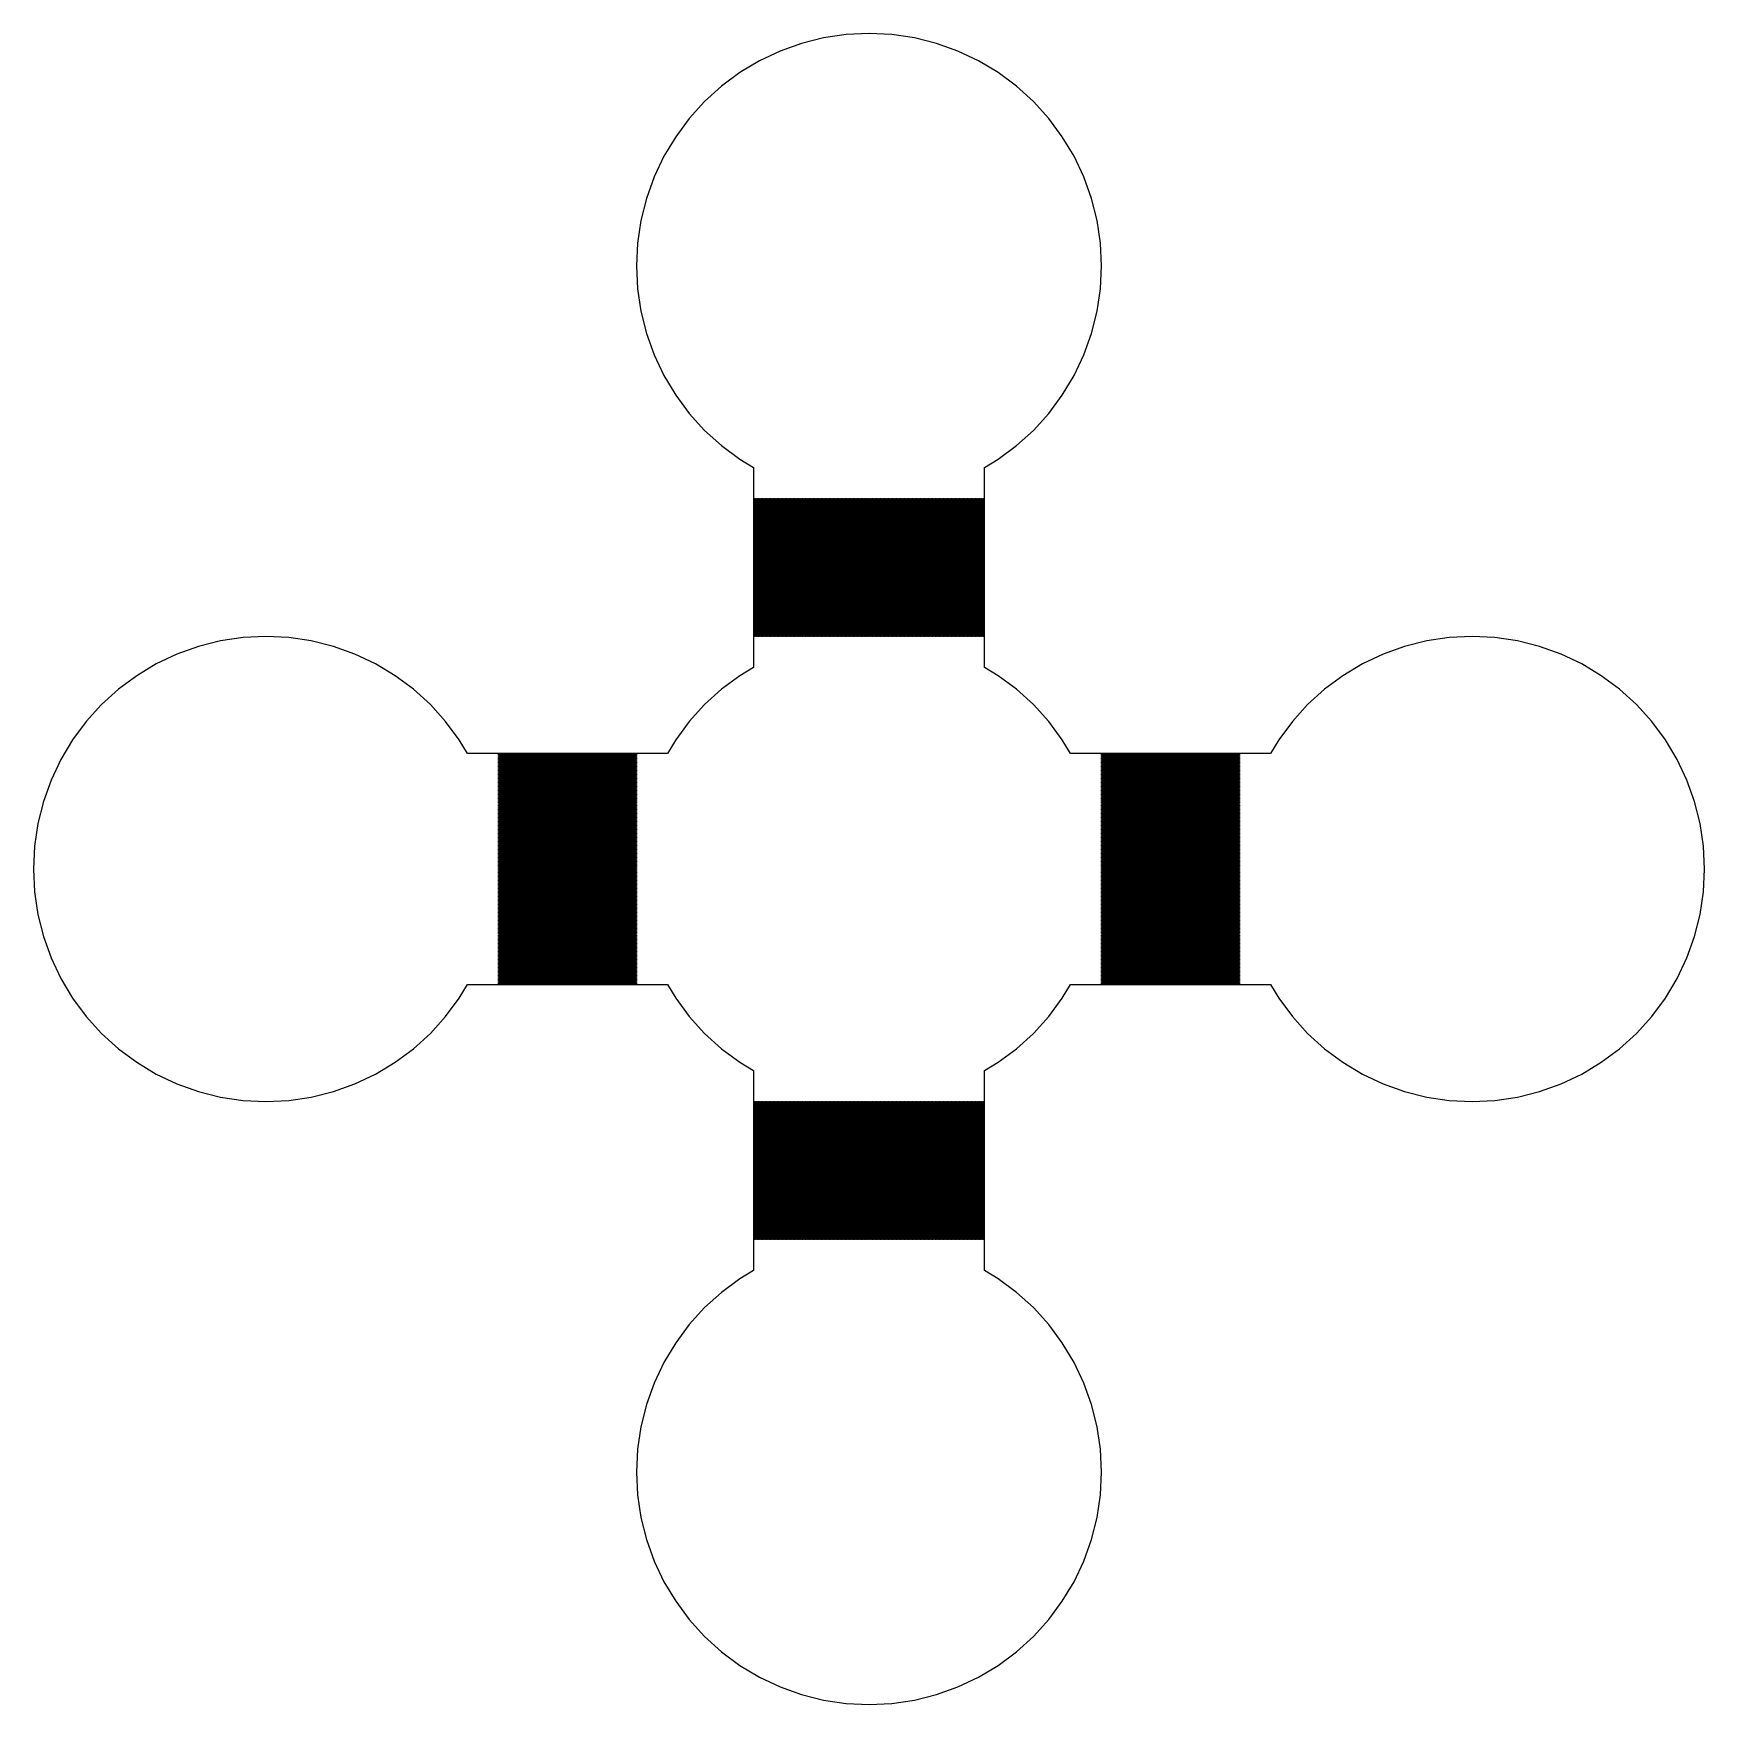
# Model space of a CAD drawing. Extents: x -12.5 to 12.5, y -12.5 to 12.5.
import ezdxf

# ---------------------------------------------------------------- set-up
doc = ezdxf.new("R2010")
doc.units = 0

msp = doc.modelspace()

# ---------------------------------------------------------------- linework, layer by layer
for p, q in [((0, 12.47), (-0.34, 12.453)), ((0.34, 12.453), (0, 12.47)), ((-1.007, 12.321), (-1.328, 12.206)), ((-0.677, 12.403), (-1.007, 12.321)), ((-0.34, 12.453), (-0.677, 12.403)), ((0.677, 12.403), (0.34, 12.453)), ((1.007, 12.321), (0.677, 12.403)), ((1.328, 12.206), (1.007, 12.321)), ((-1.636, 12.06), (-1.928, 11.885)), ((-1.328, 12.206), (-1.636, 12.06)), ((1.636, 12.06), (1.328, 12.206)), ((1.928, 11.885), (1.636, 12.06)), ((-1.928, 11.885), (-2.201, 11.682)), ((2.201, 11.682), (1.928, 11.885)), ((-2.201, 11.682), (-2.454, 11.454)), ((2.454, 11.454), (2.201, 11.682)), ((-2.454, 11.454), (-2.682, 11.201)), ((2.682, 11.201), (2.454, 11.454)), ((-2.682, 11.201), (-2.885, 10.928)), ((2.885, 10.928), (2.682, 11.201)), ((-2.885, 10.928), (-3.06, 10.636)), ((3.06, 10.636), (2.885, 10.928)), ((-3.06, 10.636), (-3.206, 10.328)), ((3.206, 10.328), (3.06, 10.636)), ((-3.206, 10.328), (-3.321, 10.007)), ((3.321, 10.007), (3.206, 10.328)), ((-3.321, 10.007), (-3.403, 9.677)), ((3.403, 9.677), (3.321, 10.007)), ((-3.403, 9.677), (-3.453, 9.34)), ((3.453, 9.34), (3.403, 9.677)), ((-3.453, 9.34), (-3.47, 9)), ((3.47, 9), (3.453, 9.34)), ((-3.47, 9), (-3.453, 8.66)), ((3.453, 8.66), (3.47, 9)), ((-3.453, 8.66), (-3.403, 8.323)), ((3.403, 8.323), (3.453, 8.66)), ((-3.403, 8.323), (-3.321, 7.993)), ((3.321, 7.993), (3.403, 8.323)), ((-3.321, 7.993), (-3.206, 7.672)), ((3.206, 7.672), (3.321, 7.993)), ((-3.206, 7.672), (-3.06, 7.364)), ((3.06, 7.364), (3.206, 7.672)), ((-3.06, 7.364), (-2.885, 7.072)), ((2.885, 7.072), (3.06, 7.364)), ((-2.885, 7.072), (-2.682, 6.799)), ((2.682, 6.799), (2.885, 7.072)), ((-2.682, 6.799), (-2.454, 6.546)), ((2.454, 6.546), (2.682, 6.799)), ((-2.454, 6.546), (-2.201, 6.318)), ((2.201, 6.318), (2.454, 6.546)), ((-2.201, 6.318), (-1.928, 6.115)), ((1.928, 6.115), (2.201, 6.318)), ((-1.928, 6.115), (-1.725, 5.993)), ((-1.725, 5.993), (-1.725, 3.007)), ((1.725, 5.993), (1.928, 6.115)), ((1.725, 3.007), (1.725, 5.993)), ((-1.715, 3.47), (-1.715, 5.53)), ((-1.715, 5.53), (-1.705, 5.53)), ((-1.705, 5.53), (-1.705, 3.47)), ((-1.695, 3.47), (-1.695, 5.53)), ((-1.695, 5.53), (-1.685, 5.53)), ((-1.685, 5.53), (-1.685, 3.47)), ((-1.675, 3.47), (-1.675, 5.53)), ((-1.675, 5.53), (-1.665, 5.53)), ((-1.665, 5.53), (-1.665, 3.47)), ((-1.655, 3.47), (-1.655, 5.53)), ((-1.655, 5.53), (-1.645, 5.53)), ((-1.645, 5.53), (-1.645, 3.47)), ((-1.635, 3.47), (-1.635, 5.53)), ((-1.635, 5.53), (-1.625, 5.53)), ((-1.625, 5.53), (-1.625, 3.47)), ((-1.615, 3.47), (-1.615, 5.53)), ((-1.615, 5.53), (-1.605, 5.53)), ((-1.605, 5.53), (-1.605, 3.47)), ((-1.595, 3.47), (-1.595, 5.53)), ((-1.595, 5.53), (-1.585, 5.53)), ((-1.585, 5.53), (-1.585, 3.47)), ((-1.575, 3.47), (-1.575, 5.53)), ((-1.575, 5.53), (-1.565, 5.53)), ((-1.565, 5.53), (-1.565, 3.47)), ((-1.555, 3.47), (-1.555, 5.53)), ((-1.555, 5.53), (-1.545, 5.53)), ((-1.545, 5.53), (-1.545, 3.47)), ((-1.535, 3.47), (-1.535, 5.53)), ((-1.535, 5.53), (-1.525, 5.53)), ((-1.525, 5.53), (-1.525, 3.47)), ((-1.515, 3.47), (-1.515, 5.53)), ((-1.515, 5.53), (-1.505, 5.53)), ((-1.505, 5.53), (-1.505, 3.47)), ((-1.495, 3.47), (-1.495, 5.53)), ((-1.495, 5.53), (-1.485, 5.53)), ((-1.485, 5.53), (-1.485, 3.47)), ((-1.475, 3.47), (-1.475, 5.53)), ((-1.475, 5.53), (-1.465, 5.53)), ((-1.465, 5.53), (-1.465, 3.47)), ((-1.455, 3.47), (-1.455, 5.53)), ((-1.455, 5.53), (-1.445, 5.53)), ((-1.445, 5.53), (-1.445, 3.47)), ((-1.435, 3.47), (-1.435, 5.53)), ((-1.435, 5.53), (-1.425, 5.53)), ((-1.425, 5.53), (-1.425, 3.47)), ((-1.415, 3.47), (-1.415, 5.53)), ((-1.415, 5.53), (-1.405, 5.53)), ((-1.405, 5.53), (-1.405, 3.47)), ((-1.395, 3.47), (-1.395, 5.53)), ((-1.395, 5.53), (-1.385, 5.53)), ((-1.385, 5.53), (-1.385, 3.47)), ((-1.375, 3.47), (-1.375, 5.53)), ((-1.375, 5.53), (-1.365, 5.53)), ((-1.365, 5.53), (-1.365, 3.47)), ((-1.355, 3.47), (-1.355, 5.53)), ((-1.355, 5.53), (-1.345, 5.53)), ((-1.345, 5.53), (-1.345, 3.47)), ((-1.335, 3.47), (-1.335, 5.53)), ((-1.335, 5.53), (-1.325, 5.53)), ((-1.325, 5.53), (-1.325, 3.47)), ((-1.315, 3.47), (-1.315, 5.53)), ((-1.315, 5.53), (-1.305, 5.53)), ((-1.305, 5.53), (-1.305, 3.47)), ((-1.295, 3.47), (-1.295, 5.53)), ((-1.295, 5.53), (-1.285, 5.53)), ((-1.285, 5.53), (-1.285, 3.47)), ((-1.275, 3.47), (-1.275, 5.53)), ((-1.275, 5.53), (-1.265, 5.53)), ((-1.265, 5.53), (-1.265, 3.47)), ((-1.255, 3.47), (-1.255, 5.53)), ((-1.255, 5.53), (-1.245, 5.53)), ((-1.245, 5.53), (-1.245, 3.47)), ((-1.235, 3.47), (-1.235, 5.53)), ((-1.235, 5.53), (-1.225, 5.53)), ((-1.225, 5.53), (-1.225, 3.47)), ((-1.215, 3.47), (-1.215, 5.53)), ((-1.215, 5.53), (-1.205, 5.53)), ((-1.205, 5.53), (-1.205, 3.47)), ((-1.195, 3.47), (-1.195, 5.53)), ((-1.195, 5.53), (-1.185, 5.53)), ((-1.185, 5.53), (-1.185, 3.47)), ((-1.175, 3.47), (-1.175, 5.53)), ((-1.175, 5.53), (-1.165, 5.53)), ((-1.165, 5.53), (-1.165, 3.47)), ((-1.155, 3.47), (-1.155, 5.53)), ((-1.155, 5.53), (-1.145, 5.53)), ((-1.145, 5.53), (-1.145, 3.47)), ((-1.135, 3.47), (-1.135, 5.53)), ((-1.135, 5.53), (-1.125, 5.53)), ((-1.125, 5.53), (-1.125, 3.47)), ((-1.115, 3.47), (-1.115, 5.53)), ((-1.115, 5.53), (-1.105, 5.53)), ((-1.105, 5.53), (-1.105, 3.47)), ((-1.095, 3.47), (-1.095, 5.53)), ((-1.095, 5.53), (-1.085, 5.53)), ((-1.085, 5.53), (-1.085, 3.47)), ((-1.075, 3.47), (-1.075, 5.53)), ((-1.075, 5.53), (-1.065, 5.53)), ((-1.065, 5.53), (-1.065, 3.47)), ((-1.055, 3.47), (-1.055, 5.53)), ((-1.055, 5.53), (-1.045, 5.53)), ((-1.045, 5.53), (-1.045, 3.47)), ((-1.035, 3.47), (-1.035, 5.53)), ((-1.035, 5.53), (-1.025, 5.53)), ((-1.025, 5.53), (-1.025, 3.47)), ((-1.015, 3.47), (-1.015, 5.53)), ((-1.015, 5.53), (-1.005, 5.53)), ((-1.005, 5.53), (-1.005, 3.47)), ((-0.995, 3.47), (-0.995, 5.53)), ((-0.995, 5.53), (-0.985, 5.53)), ((-0.985, 5.53), (-0.985, 3.47)), ((-0.975, 3.47), (-0.975, 5.53)), ((-0.975, 5.53), (-0.965, 5.53)), ((-0.965, 5.53), (-0.965, 3.47)), ((-0.955, 3.47), (-0.955, 5.53)), ((-0.955, 5.53), (-0.945, 5.53)), ((-0.945, 5.53), (-0.945, 3.47)), ((-0.935, 3.47), (-0.935, 5.53)), ((-0.935, 5.53), (-0.925, 5.53)), ((-0.925, 5.53), (-0.925, 3.47)), ((-0.915, 3.47), (-0.915, 5.53)), ((-0.915, 5.53), (-0.905, 5.53)), ((-0.905, 5.53), (-0.905, 3.47)), ((-0.895, 3.47), (-0.895, 5.53)), ((-0.895, 5.53), (-0.885, 5.53)), ((-0.885, 5.53), (-0.885, 3.47)), ((-0.875, 3.47), (-0.875, 5.53)), ((-0.875, 5.53), (-0.865, 5.53)), ((-0.865, 5.53), (-0.865, 3.47)), ((-0.855, 3.47), (-0.855, 5.53)), ((-0.855, 5.53), (-0.845, 5.53)), ((-0.845, 5.53), (-0.845, 3.47)), ((-0.835, 3.47), (-0.835, 5.53)), ((-0.835, 5.53), (-0.825, 5.53)), ((-0.825, 5.53), (-0.825, 3.47)), ((-0.815, 3.47), (-0.815, 5.53)), ((-0.815, 5.53), (-0.805, 5.53)), ((-0.805, 5.53), (-0.805, 3.47)), ((-0.795, 3.47), (-0.795, 5.53)), ((-0.795, 5.53), (-0.785, 5.53)), ((-0.785, 5.53), (-0.785, 3.47)), ((-0.775, 3.47), (-0.775, 5.53)), ((-0.775, 5.53), (-0.765, 5.53)), ((-0.765, 5.53), (-0.765, 3.47)), ((-0.755, 3.47), (-0.755, 5.53)), ((-0.755, 5.53), (-0.745, 5.53)), ((-0.745, 5.53), (-0.745, 3.47)), ((-0.735, 3.47), (-0.735, 5.53)), ((-0.735, 5.53), (-0.725, 5.53)), ((-0.725, 5.53), (-0.725, 3.47)), ((-0.715, 3.47), (-0.715, 5.53)), ((-0.715, 5.53), (-0.705, 5.53)), ((-0.705, 5.53), (-0.705, 3.47)), ((-0.695, 3.47), (-0.695, 5.53)), ((-0.695, 5.53), (-0.685, 5.53)), ((-0.685, 5.53), (-0.685, 3.47)), ((-0.675, 3.47), (-0.675, 5.53)), ((-0.675, 5.53), (-0.665, 5.53)), ((-0.665, 5.53), (-0.665, 3.47)), ((-0.655, 3.47), (-0.655, 5.53)), ((-0.655, 5.53), (-0.645, 5.53)), ((-0.645, 5.53), (-0.645, 3.47)), ((-0.635, 3.47), (-0.635, 5.53)), ((-0.635, 5.53), (-0.625, 5.53)), ((-0.625, 5.53), (-0.625, 3.47)), ((-0.615, 3.47), (-0.615, 5.53)), ((-0.615, 5.53), (-0.605, 5.53)), ((-0.605, 5.53), (-0.605, 3.47)), ((-0.595, 3.47), (-0.595, 5.53)), ((-0.595, 5.53), (-0.585, 5.53)), ((-0.585, 5.53), (-0.585, 3.47)), ((-0.575, 3.47), (-0.575, 5.53)), ((-0.575, 5.53), (-0.565, 5.53)), ((-0.565, 5.53), (-0.565, 3.47)), ((-0.555, 3.47), (-0.555, 5.53)), ((-0.555, 5.53), (-0.545, 5.53)), ((-0.545, 5.53), (-0.545, 3.47)), ((-0.535, 3.47), (-0.535, 5.53)), ((-0.535, 5.53), (-0.525, 5.53)), ((-0.525, 5.53), (-0.525, 3.47)), ((-0.515, 3.47), (-0.515, 5.53)), ((-0.515, 5.53), (-0.505, 5.53)), ((-0.505, 5.53), (-0.505, 3.47)), ((-0.495, 3.47), (-0.495, 5.53)), ((-0.495, 5.53), (-0.485, 5.53)), ((-0.485, 5.53), (-0.485, 3.47)), ((-0.475, 3.47), (-0.475, 5.53)), ((-0.475, 5.53), (-0.465, 5.53)), ((-0.465, 5.53), (-0.465, 3.47)), ((-0.455, 3.47), (-0.455, 5.53)), ((-0.455, 5.53), (-0.445, 5.53)), ((-0.445, 5.53), (-0.445, 3.47)), ((-0.435, 3.47), (-0.435, 5.53)), ((-0.435, 5.53), (-0.425, 5.53)), ((-0.425, 5.53), (-0.425, 3.47)), ((-0.415, 3.47), (-0.415, 5.53)), ((-0.415, 5.53), (-0.405, 5.53)), ((-0.405, 5.53), (-0.405, 3.47)), ((-0.395, 3.47), (-0.395, 5.53)), ((-0.395, 5.53), (-0.385, 5.53)), ((-0.385, 5.53), (-0.385, 3.47)), ((-0.375, 3.47), (-0.375, 5.53)), ((-0.375, 5.53), (-0.365, 5.53)), ((-0.365, 5.53), (-0.365, 3.47)), ((-0.355, 3.47), (-0.355, 5.53)), ((-0.355, 5.53), (-0.345, 5.53)), ((-0.345, 5.53), (-0.345, 3.47)), ((-0.335, 3.47), (-0.335, 5.53)), ((-0.335, 5.53), (-0.325, 5.53)), ((-0.325, 5.53), (-0.325, 3.47)), ((-0.315, 3.47), (-0.315, 5.53)), ((-0.315, 5.53), (-0.305, 5.53)), ((-0.305, 5.53), (-0.305, 3.47)), ((-0.295, 3.47), (-0.295, 5.53)), ((-0.295, 5.53), (-0.285, 5.53)), ((-0.285, 5.53), (-0.285, 3.47)), ((-0.275, 3.47), (-0.275, 5.53)), ((-0.275, 5.53), (-0.265, 5.53)), ((-0.265, 5.53), (-0.265, 3.47)), ((-0.255, 3.47), (-0.255, 5.53)), ((-0.255, 5.53), (-0.245, 5.53)), ((-0.245, 5.53), (-0.245, 3.47)), ((-0.235, 3.47), (-0.235, 5.53)), ((-0.235, 5.53), (-0.225, 5.53)), ((-0.225, 5.53), (-0.225, 3.47)), ((-0.215, 3.47), (-0.215, 5.53)), ((-0.215, 5.53), (-0.205, 5.53)), ((-0.205, 5.53), (-0.205, 3.47)), ((-0.195, 3.47), (-0.195, 5.53)), ((-0.195, 5.53), (-0.185, 5.53)), ((-0.185, 5.53), (-0.185, 3.47)), ((-0.175, 3.47), (-0.175, 5.53)), ((-0.175, 5.53), (-0.165, 5.53)), ((-0.165, 5.53), (-0.165, 3.47)), ((-0.155, 3.47), (-0.155, 5.53)), ((-0.155, 5.53), (-0.145, 5.53)), ((-0.145, 5.53), (-0.145, 3.47)), ((-0.135, 3.47), (-0.135, 5.53)), ((-0.135, 5.53), (-0.125, 5.53)), ((-0.125, 5.53), (-0.125, 3.47)), ((-0.115, 3.47), (-0.115, 5.53)), ((-0.115, 5.53), (-0.105, 5.53)), ((-0.105, 5.53), (-0.105, 3.47)), ((-0.095, 3.47), (-0.095, 5.53)), ((-0.095, 5.53), (-0.085, 5.53)), ((-0.085, 5.53), (-0.085, 3.47)), ((-0.075, 3.47), (-0.075, 5.53)), ((-0.075, 5.53), (-0.065, 5.53)), ((-0.065, 5.53), (-0.065, 3.47)), ((-0.055, 3.47), (-0.055, 5.53)), ((-0.055, 5.53), (-0.045, 5.53)), ((-0.045, 5.53), (-0.045, 3.47)), ((-0.035, 3.47), (-0.035, 5.53)), ((-0.035, 5.53), (-0.025, 5.53)), ((-0.025, 5.53), (-0.025, 3.47)), ((-0.015, 3.47), (-0.015, 5.53)), ((-0.015, 5.53), (-0.005, 5.53)), ((-0.005, 5.53), (-0.005, 3.47)), ((0.005, 3.47), (0.005, 5.53)), ((0.005, 5.53), (0.015, 5.53)), ((0.015, 5.53), (0.015, 3.47)), ((0.025, 3.47), (0.025, 5.53)), ((0.025, 5.53), (0.035, 5.53)), ((0.035, 5.53), (0.035, 3.47)), ((0.045, 3.47), (0.045, 5.53)), ((0.045, 5.53), (0.055, 5.53)), ((0.055, 5.53), (0.055, 3.47)), ((0.065, 3.47), (0.065, 5.53)), ((0.065, 5.53), (0.075, 5.53)), ((0.075, 5.53), (0.075, 3.47)), ((0.085, 3.47), (0.085, 5.53)), ((0.085, 5.53), (0.095, 5.53)), ((0.095, 5.53), (0.095, 3.47)), ((0.105, 3.47), (0.105, 5.53)), ((0.105, 5.53), (0.115, 5.53)), ((0.115, 5.53), (0.115, 3.47)), ((0.125, 3.47), (0.125, 5.53)), ((0.125, 5.53), (0.135, 5.53)), ((0.135, 5.53), (0.135, 3.47)), ((0.145, 3.47), (0.145, 5.53)), ((0.145, 5.53), (0.155, 5.53)), ((0.155, 5.53), (0.155, 3.47)), ((0.165, 3.47), (0.165, 5.53)), ((0.165, 5.53), (0.175, 5.53)), ((0.175, 5.53), (0.175, 3.47)), ((0.185, 3.47), (0.185, 5.53)), ((0.185, 5.53), (0.195, 5.53)), ((0.195, 5.53), (0.195, 3.47)), ((0.205, 3.47), (0.205, 5.53)), ((0.205, 5.53), (0.215, 5.53)), ((0.215, 5.53), (0.215, 3.47)), ((0.225, 3.47), (0.225, 5.53)), ((0.225, 5.53), (0.235, 5.53)), ((0.235, 5.53), (0.235, 3.47)), ((0.245, 3.47), (0.245, 5.53)), ((0.245, 5.53), (0.255, 5.53)), ((0.255, 5.53), (0.255, 3.47)), ((0.265, 3.47), (0.265, 5.53)), ((0.265, 5.53), (0.275, 5.53)), ((0.275, 5.53), (0.275, 3.47)), ((0.285, 3.47), (0.285, 5.53)), ((0.285, 5.53), (0.295, 5.53)), ((0.295, 5.53), (0.295, 3.47)), ((0.305, 3.47), (0.305, 5.53)), ((0.305, 5.53), (0.315, 5.53)), ((0.315, 5.53), (0.315, 3.47)), ((0.325, 3.47), (0.325, 5.53)), ((0.325, 5.53), (0.335, 5.53)), ((0.335, 5.53), (0.335, 3.47)), ((0.345, 3.47), (0.345, 5.53)), ((0.345, 5.53), (0.355, 5.53)), ((0.355, 5.53), (0.355, 3.47)), ((0.365, 3.47), (0.365, 5.53)), ((0.365, 5.53), (0.375, 5.53)), ((0.375, 5.53), (0.375, 3.47)), ((0.385, 3.47), (0.385, 5.53)), ((0.385, 5.53), (0.395, 5.53)), ((0.395, 5.53), (0.395, 3.47)), ((0.405, 3.47), (0.405, 5.53)), ((0.405, 5.53), (0.415, 5.53)), ((0.415, 5.53), (0.415, 3.47)), ((0.425, 3.47), (0.425, 5.53)), ((0.425, 5.53), (0.435, 5.53)), ((0.435, 5.53), (0.435, 3.47)), ((0.445, 3.47), (0.445, 5.53)), ((0.445, 5.53), (0.455, 5.53)), ((0.455, 5.53), (0.455, 3.47)), ((0.465, 3.47), (0.465, 5.53)), ((0.465, 5.53), (0.475, 5.53)), ((0.475, 5.53), (0.475, 3.47)), ((0.485, 3.47), (0.485, 5.53)), ((0.485, 5.53), (0.495, 5.53)), ((0.495, 5.53), (0.495, 3.47)), ((0.505, 3.47), (0.505, 5.53)), ((0.505, 5.53), (0.515, 5.53)), ((0.515, 5.53), (0.515, 3.47)), ((0.525, 3.47), (0.525, 5.53)), ((0.525, 5.53), (0.535, 5.53)), ((0.535, 5.53), (0.535, 3.47)), ((0.545, 3.47), (0.545, 5.53)), ((0.545, 5.53), (0.555, 5.53)), ((0.555, 5.53), (0.555, 3.47)), ((0.565, 3.47), (0.565, 5.53)), ((0.565, 5.53), (0.575, 5.53)), ((0.575, 5.53), (0.575, 3.47)), ((0.585, 3.47), (0.585, 5.53)), ((0.585, 5.53), (0.595, 5.53)), ((0.595, 5.53), (0.595, 3.47)), ((0.605, 3.47), (0.605, 5.53)), ((0.605, 5.53), (0.615, 5.53)), ((0.615, 5.53), (0.615, 3.47)), ((0.625, 3.47), (0.625, 5.53)), ((0.625, 5.53), (0.635, 5.53)), ((0.635, 5.53), (0.635, 3.47)), ((0.645, 3.47), (0.645, 5.53)), ((0.645, 5.53), (0.655, 5.53)), ((0.655, 5.53), (0.655, 3.47)), ((0.665, 3.47), (0.665, 5.53)), ((0.665, 5.53), (0.675, 5.53)), ((0.675, 5.53), (0.675, 3.47)), ((0.685, 3.47), (0.685, 5.53)), ((0.685, 5.53), (0.695, 5.53)), ((0.695, 5.53), (0.695, 3.47)), ((0.705, 3.47), (0.705, 5.53)), ((0.705, 5.53), (0.715, 5.53)), ((0.715, 5.53), (0.715, 3.47)), ((0.725, 3.47), (0.725, 5.53)), ((0.725, 5.53), (0.735, 5.53)), ((0.735, 5.53), (0.735, 3.47)), ((0.745, 3.47), (0.745, 5.53)), ((0.745, 5.53), (0.755, 5.53)), ((0.755, 5.53), (0.755, 3.47)), ((0.765, 3.47), (0.765, 5.53)), ((0.765, 5.53), (0.775, 5.53)), ((0.775, 5.53), (0.775, 3.47)), ((0.785, 3.47), (0.785, 5.53)), ((0.785, 5.53), (0.795, 5.53)), ((0.795, 5.53), (0.795, 3.47)), ((0.805, 3.47), (0.805, 5.53)), ((0.805, 5.53), (0.815, 5.53)), ((0.815, 5.53), (0.815, 3.47)), ((0.825, 3.47), (0.825, 5.53)), ((0.825, 5.53), (0.835, 5.53)), ((0.835, 5.53), (0.835, 3.47)), ((0.845, 3.47), (0.845, 5.53)), ((0.845, 5.53), (0.855, 5.53)), ((0.855, 5.53), (0.855, 3.47)), ((0.865, 3.47), (0.865, 5.53)), ((0.865, 5.53), (0.875, 5.53)), ((0.875, 5.53), (0.875, 3.47)), ((0.885, 3.47), (0.885, 5.53)), ((0.885, 5.53), (0.895, 5.53)), ((0.895, 5.53), (0.895, 3.47)), ((0.905, 3.47), (0.905, 5.53)), ((0.905, 5.53), (0.915, 5.53)), ((0.915, 5.53), (0.915, 3.47)), ((0.925, 3.47), (0.925, 5.53)), ((0.925, 5.53), (0.935, 5.53)), ((0.935, 5.53), (0.935, 3.47)), ((0.945, 3.47), (0.945, 5.53)), ((0.945, 5.53), (0.955, 5.53)), ((0.955, 5.53), (0.955, 3.47)), ((0.965, 3.47), (0.965, 5.53)), ((0.965, 5.53), (0.975, 5.53)), ((0.975, 5.53), (0.975, 3.47)), ((0.985, 3.47), (0.985, 5.53)), ((0.985, 5.53), (0.995, 5.53)), ((0.995, 5.53), (0.995, 3.47)), ((1.005, 3.47), (1.005, 5.53)), ((1.005, 5.53), (1.015, 5.53)), ((1.015, 5.53), (1.015, 3.47)), ((1.025, 3.47), (1.025, 5.53)), ((1.025, 5.53), (1.035, 5.53)), ((1.035, 5.53), (1.035, 3.47)), ((1.045, 3.47), (1.045, 5.53)), ((1.045, 5.53), (1.055, 5.53)), ((1.055, 5.53), (1.055, 3.47)), ((1.065, 3.47), (1.065, 5.53)), ((1.065, 5.53), (1.075, 5.53)), ((1.075, 5.53), (1.075, 3.47)), ((1.085, 3.47), (1.085, 5.53)), ((1.085, 5.53), (1.095, 5.53)), ((1.095, 5.53), (1.095, 3.47)), ((1.105, 3.47), (1.105, 5.53)), ((1.105, 5.53), (1.115, 5.53)), ((1.115, 5.53), (1.115, 3.47)), ((1.125, 3.47), (1.125, 5.53)), ((1.125, 5.53), (1.135, 5.53)), ((1.135, 5.53), (1.135, 3.47)), ((1.145, 3.47), (1.145, 5.53)), ((1.145, 5.53), (1.155, 5.53)), ((1.155, 5.53), (1.155, 3.47)), ((1.165, 3.47), (1.165, 5.53)), ((1.165, 5.53), (1.175, 5.53)), ((1.175, 5.53), (1.175, 3.47)), ((1.185, 3.47), (1.185, 5.53)), ((1.185, 5.53), (1.195, 5.53)), ((1.195, 5.53), (1.195, 3.47)), ((1.205, 3.47), (1.205, 5.53)), ((1.205, 5.53), (1.215, 5.53)), ((1.215, 5.53), (1.215, 3.47)), ((1.225, 3.47), (1.225, 5.53)), ((1.225, 5.53), (1.235, 5.53)), ((1.235, 5.53), (1.235, 3.47)), ((1.245, 3.47), (1.245, 5.53)), ((1.245, 5.53), (1.255, 5.53)), ((1.255, 5.53), (1.255, 3.47)), ((1.265, 3.47), (1.265, 5.53)), ((1.265, 5.53), (1.275, 5.53)), ((1.275, 5.53), (1.275, 3.47)), ((1.285, 3.47), (1.285, 5.53)), ((1.285, 5.53), (1.295, 5.53)), ((1.295, 5.53), (1.295, 3.47)), ((1.305, 3.47), (1.305, 5.53)), ((1.305, 5.53), (1.315, 5.53)), ((1.315, 5.53), (1.315, 3.47)), ((1.325, 3.47), (1.325, 5.53)), ((1.325, 5.53), (1.335, 5.53)), ((1.335, 5.53), (1.335, 3.47)), ((1.345, 3.47), (1.345, 5.53)), ((1.345, 5.53), (1.355, 5.53)), ((1.355, 5.53), (1.355, 3.47)), ((1.365, 3.47), (1.365, 5.53)), ((1.365, 5.53), (1.375, 5.53)), ((1.375, 5.53), (1.375, 3.47)), ((1.385, 3.47), (1.385, 5.53)), ((1.385, 5.53), (1.395, 5.53)), ((1.395, 5.53), (1.395, 3.47)), ((1.405, 3.47), (1.405, 5.53)), ((1.405, 5.53), (1.415, 5.53)), ((1.415, 5.53), (1.415, 3.47)), ((1.425, 3.47), (1.425, 5.53)), ((1.425, 5.53), (1.435, 5.53)), ((1.435, 5.53), (1.435, 3.47)), ((1.445, 3.47), (1.445, 5.53)), ((1.445, 5.53), (1.455, 5.53)), ((1.455, 5.53), (1.455, 3.47)), ((1.465, 3.47), (1.465, 5.53)), ((1.465, 5.53), (1.475, 5.53)), ((1.475, 5.53), (1.475, 3.47)), ((1.485, 3.47), (1.485, 5.53)), ((1.485, 5.53), (1.495, 5.53)), ((1.495, 5.53), (1.495, 3.47)), ((1.505, 3.47), (1.505, 5.53)), ((1.505, 5.53), (1.515, 5.53)), ((1.515, 5.53), (1.515, 3.47)), ((1.525, 3.47), (1.525, 5.53)), ((1.525, 5.53), (1.535, 5.53)), ((1.535, 5.53), (1.535, 3.47)), ((1.545, 3.47), (1.545, 5.53)), ((1.545, 5.53), (1.555, 5.53)), ((1.555, 5.53), (1.555, 3.47)), ((1.565, 3.47), (1.565, 5.53)), ((1.565, 5.53), (1.575, 5.53)), ((1.575, 5.53), (1.575, 3.47)), ((1.585, 3.47), (1.585, 5.53)), ((1.585, 5.53), (1.595, 5.53)), ((1.595, 5.53), (1.595, 3.47)), ((1.605, 3.47), (1.605, 5.53)), ((1.605, 5.53), (1.615, 5.53)), ((1.615, 5.53), (1.615, 3.47)), ((1.625, 3.47), (1.625, 5.53)), ((1.625, 5.53), (1.635, 5.53)), ((1.635, 5.53), (1.635, 3.47)), ((1.645, 3.47), (1.645, 5.53)), ((1.645, 5.53), (1.655, 5.53)), ((1.655, 5.53), (1.655, 3.47)), ((1.665, 3.47), (1.665, 5.53)), ((1.665, 5.53), (1.675, 5.53)), ((1.675, 5.53), (1.675, 3.47)), ((1.685, 3.47), (1.685, 5.53)), ((1.685, 5.53), (1.695, 5.53)), ((1.695, 5.53), (1.695, 3.47)), ((1.705, 3.47), (1.705, 5.53)), ((1.705, 5.53), (1.715, 5.53)), ((1.715, 5.53), (1.715, 3.47)), ((-10.007, 3.321), (-10.328, 3.206)), ((-9.677, 3.403), (-10.007, 3.321)), ((-9.34, 3.453), (-9.677, 3.403)), ((-9, 3.47), (-9.34, 3.453)), ((-8.66, 3.453), (-9, 3.47)), ((-8.323, 3.403), (-8.66, 3.453)), ((-7.993, 3.321), (-8.323, 3.403)), ((-7.672, 3.206), (-7.993, 3.321)), ((-1.705, 3.47), (-1.715, 3.47)), ((-1.685, 3.47), (-1.695, 3.47)), ((-1.665, 3.47), (-1.675, 3.47)), ((-1.645, 3.47), (-1.655, 3.47)), ((-1.625, 3.47), (-1.635, 3.47)), ((-1.605, 3.47), (-1.615, 3.47)), ((-1.585, 3.47), (-1.595, 3.47)), ((-1.565, 3.47), (-1.575, 3.47)), ((-1.545, 3.47), (-1.555, 3.47)), ((-1.525, 3.47), (-1.535, 3.47)), ((-1.505, 3.47), (-1.515, 3.47)), ((-1.485, 3.47), (-1.495, 3.47)), ((-1.465, 3.47), (-1.475, 3.47)), ((-1.445, 3.47), (-1.455, 3.47)), ((-1.425, 3.47), (-1.435, 3.47)), ((-1.405, 3.47), (-1.415, 3.47)), ((-1.385, 3.47), (-1.395, 3.47)), ((-1.365, 3.47), (-1.375, 3.47)), ((-1.345, 3.47), (-1.355, 3.47)), ((-1.325, 3.47), (-1.335, 3.47)), ((-1.305, 3.47), (-1.315, 3.47)), ((-1.285, 3.47), (-1.295, 3.47)), ((-1.265, 3.47), (-1.275, 3.47)), ((-1.245, 3.47), (-1.255, 3.47)), ((-1.225, 3.47), (-1.235, 3.47)), ((-1.205, 3.47), (-1.215, 3.47)), ((-1.185, 3.47), (-1.195, 3.47)), ((-1.165, 3.47), (-1.175, 3.47)), ((-1.145, 3.47), (-1.155, 3.47)), ((-1.125, 3.47), (-1.135, 3.47)), ((-1.105, 3.47), (-1.115, 3.47)), ((-1.085, 3.47), (-1.095, 3.47)), ((-1.065, 3.47), (-1.075, 3.47)), ((-1.045, 3.47), (-1.055, 3.47)), ((-1.025, 3.47), (-1.035, 3.47)), ((-1.005, 3.47), (-1.015, 3.47)), ((-0.985, 3.47), (-0.995, 3.47)), ((-0.965, 3.47), (-0.975, 3.47)), ((-0.945, 3.47), (-0.955, 3.47)), ((-0.925, 3.47), (-0.935, 3.47)), ((-0.905, 3.47), (-0.915, 3.47)), ((-0.885, 3.47), (-0.895, 3.47)), ((-0.865, 3.47), (-0.875, 3.47)), ((-0.845, 3.47), (-0.855, 3.47)), ((-0.825, 3.47), (-0.835, 3.47)), ((-0.805, 3.47), (-0.815, 3.47)), ((-0.785, 3.47), (-0.795, 3.47)), ((-0.765, 3.47), (-0.775, 3.47)), ((-0.745, 3.47), (-0.755, 3.47)), ((-0.725, 3.47), (-0.735, 3.47)), ((-0.705, 3.47), (-0.715, 3.47)), ((-0.685, 3.47), (-0.695, 3.47)), ((-0.665, 3.47), (-0.675, 3.47)), ((-0.645, 3.47), (-0.655, 3.47)), ((-0.625, 3.47), (-0.635, 3.47)), ((-0.605, 3.47), (-0.615, 3.47)), ((-0.585, 3.47), (-0.595, 3.47)), ((-0.565, 3.47), (-0.575, 3.47)), ((-0.545, 3.47), (-0.555, 3.47)), ((-0.525, 3.47), (-0.535, 3.47)), ((-0.505, 3.47), (-0.515, 3.47)), ((-0.485, 3.47), (-0.495, 3.47)), ((-0.465, 3.47), (-0.475, 3.47)), ((-0.445, 3.47), (-0.455, 3.47)), ((-0.425, 3.47), (-0.435, 3.47)), ((-0.405, 3.47), (-0.415, 3.47)), ((-0.385, 3.47), (-0.395, 3.47)), ((-0.365, 3.47), (-0.375, 3.47)), ((-0.345, 3.47), (-0.355, 3.47)), ((-0.325, 3.47), (-0.335, 3.47)), ((-0.305, 3.47), (-0.315, 3.47)), ((-0.285, 3.47), (-0.295, 3.47)), ((-0.265, 3.47), (-0.275, 3.47)), ((-0.245, 3.47), (-0.255, 3.47)), ((-0.225, 3.47), (-0.235, 3.47)), ((-0.205, 3.47), (-0.215, 3.47)), ((-0.185, 3.47), (-0.195, 3.47)), ((-0.165, 3.47), (-0.175, 3.47)), ((-0.145, 3.47), (-0.155, 3.47)), ((-0.125, 3.47), (-0.135, 3.47)), ((-0.105, 3.47), (-0.115, 3.47)), ((-0.085, 3.47), (-0.095, 3.47)), ((-0.065, 3.47), (-0.075, 3.47)), ((-0.045, 3.47), (-0.055, 3.47)), ((-0.025, 3.47), (-0.035, 3.47)), ((-0.005, 3.47), (-0.015, 3.47)), ((0.015, 3.47), (0.005, 3.47)), ((0.035, 3.47), (0.025, 3.47)), ((0.055, 3.47), (0.045, 3.47)), ((0.075, 3.47), (0.065, 3.47)), ((0.095, 3.47), (0.085, 3.47)), ((0.115, 3.47), (0.105, 3.47)), ((0.135, 3.47), (0.125, 3.47)), ((0.155, 3.47), (0.145, 3.47)), ((0.175, 3.47), (0.165, 3.47)), ((0.195, 3.47), (0.185, 3.47)), ((0.215, 3.47), (0.205, 3.47)), ((0.235, 3.47), (0.225, 3.47)), ((0.255, 3.47), (0.245, 3.47)), ((0.275, 3.47), (0.265, 3.47)), ((0.295, 3.47), (0.285, 3.47)), ((0.315, 3.47), (0.305, 3.47)), ((0.335, 3.47), (0.325, 3.47)), ((0.355, 3.47), (0.345, 3.47)), ((0.375, 3.47), (0.365, 3.47)), ((0.395, 3.47), (0.385, 3.47)), ((0.415, 3.47), (0.405, 3.47)), ((0.435, 3.47), (0.425, 3.47)), ((0.455, 3.47), (0.445, 3.47)), ((0.475, 3.47), (0.465, 3.47)), ((0.495, 3.47), (0.485, 3.47)), ((0.515, 3.47), (0.505, 3.47)), ((0.535, 3.47), (0.525, 3.47)), ((0.555, 3.47), (0.545, 3.47)), ((0.575, 3.47), (0.565, 3.47)), ((0.595, 3.47), (0.585, 3.47)), ((0.615, 3.47), (0.605, 3.47)), ((0.635, 3.47), (0.625, 3.47)), ((0.655, 3.47), (0.645, 3.47)), ((0.675, 3.47), (0.665, 3.47)), ((0.695, 3.47), (0.685, 3.47)), ((0.715, 3.47), (0.705, 3.47)), ((0.735, 3.47), (0.725, 3.47)), ((0.755, 3.47), (0.745, 3.47)), ((0.775, 3.47), (0.765, 3.47)), ((0.795, 3.47), (0.785, 3.47)), ((0.815, 3.47), (0.805, 3.47)), ((0.835, 3.47), (0.825, 3.47)), ((0.855, 3.47), (0.845, 3.47)), ((0.875, 3.47), (0.865, 3.47)), ((0.895, 3.47), (0.885, 3.47)), ((0.915, 3.47), (0.905, 3.47)), ((0.935, 3.47), (0.925, 3.47)), ((0.955, 3.47), (0.945, 3.47)), ((0.975, 3.47), (0.965, 3.47)), ((0.995, 3.47), (0.985, 3.47)), ((1.015, 3.47), (1.005, 3.47)), ((1.035, 3.47), (1.025, 3.47)), ((1.055, 3.47), (1.045, 3.47)), ((1.075, 3.47), (1.065, 3.47)), ((1.095, 3.47), (1.085, 3.47)), ((1.115, 3.47), (1.105, 3.47)), ((1.135, 3.47), (1.125, 3.47)), ((1.155, 3.47), (1.145, 3.47)), ((1.175, 3.47), (1.165, 3.47)), ((1.195, 3.47), (1.185, 3.47)), ((1.215, 3.47), (1.205, 3.47)), ((1.235, 3.47), (1.225, 3.47)), ((1.255, 3.47), (1.245, 3.47)), ((1.275, 3.47), (1.265, 3.47)), ((1.295, 3.47), (1.285, 3.47)), ((1.315, 3.47), (1.305, 3.47)), ((1.335, 3.47), (1.325, 3.47)), ((1.355, 3.47), (1.345, 3.47)), ((1.375, 3.47), (1.365, 3.47)), ((1.395, 3.47), (1.385, 3.47)), ((1.415, 3.47), (1.405, 3.47)), ((1.435, 3.47), (1.425, 3.47)), ((1.455, 3.47), (1.445, 3.47)), ((1.475, 3.47), (1.465, 3.47)), ((1.495, 3.47), (1.485, 3.47)), ((1.515, 3.47), (1.505, 3.47)), ((1.535, 3.47), (1.525, 3.47)), ((1.555, 3.47), (1.545, 3.47)), ((1.575, 3.47), (1.565, 3.47)), ((1.595, 3.47), (1.585, 3.47)), ((1.615, 3.47), (1.605, 3.47)), ((1.635, 3.47), (1.625, 3.47)), ((1.655, 3.47), (1.645, 3.47)), ((1.675, 3.47), (1.665, 3.47)), ((1.695, 3.47), (1.685, 3.47)), ((1.715, 3.47), (1.705, 3.47)), ((7.993, 3.321), (7.672, 3.206)), ((8.323, 3.403), (7.993, 3.321)), ((8.66, 3.453), (8.323, 3.403)), ((9, 3.47), (8.66, 3.453)), ((9.34, 3.453), (9, 3.47)), ((9.677, 3.403), (9.34, 3.453)), ((10.007, 3.321), (9.677, 3.403)), ((10.328, 3.206), (10.007, 3.321)), ((-10.636, 3.06), (-10.928, 2.885)), ((-10.328, 3.206), (-10.636, 3.06)), ((-7.364, 3.06), (-7.672, 3.206)), ((-7.072, 2.885), (-7.364, 3.06)), ((-1.725, 3.007), (-1.928, 2.885)), ((1.928, 2.885), (1.725, 3.007)), ((7.364, 3.06), (7.072, 2.885)), ((7.672, 3.206), (7.364, 3.06)), ((10.636, 3.06), (10.328, 3.206)), ((10.928, 2.885), (10.636, 3.06)), ((-10.928, 2.885), (-11.201, 2.682)), ((-6.799, 2.682), (-7.072, 2.885)), ((-1.928, 2.885), (-2.201, 2.682)), ((2.201, 2.682), (1.928, 2.885)), ((7.072, 2.885), (6.799, 2.682)), ((11.201, 2.682), (10.928, 2.885)), ((-11.201, 2.682), (-11.454, 2.454)), ((-6.546, 2.454), (-6.799, 2.682)), ((-2.201, 2.682), (-2.454, 2.454)), ((2.454, 2.454), (2.201, 2.682)), ((6.799, 2.682), (6.546, 2.454)), ((11.454, 2.454), (11.201, 2.682)), ((-11.454, 2.454), (-11.682, 2.201)), ((-6.318, 2.201), (-6.546, 2.454)), ((-2.454, 2.454), (-2.682, 2.201)), ((2.682, 2.201), (2.454, 2.454)), ((6.546, 2.454), (6.318, 2.201)), ((11.682, 2.201), (11.454, 2.454)), ((-11.682, 2.201), (-11.885, 1.928)), ((-6.115, 1.928), (-6.318, 2.201)), ((-2.682, 2.201), (-2.885, 1.928)), ((2.885, 1.928), (2.682, 2.201)), ((6.318, 2.201), (6.115, 1.928)), ((11.885, 1.928), (11.682, 2.201)), ((-11.885, 1.928), (-12.06, 1.636)), ((-5.993, 1.725), (-6.115, 1.928)), ((-2.885, 1.928), (-3.007, 1.725)), ((3.007, 1.725), (2.885, 1.928)), ((6.115, 1.928), (5.993, 1.725)), ((12.06, 1.636), (11.885, 1.928)), ((-12.06, 1.636), (-12.206, 1.328)), ((-3.007, 1.725), (-5.993, 1.725)), ((-5.53, 1.705), (-5.53, 1.715)), ((-5.53, 1.715), (-3.47, 1.715)), ((-3.47, 1.705), (-5.53, 1.705)), ((-5.53, 1.685), (-5.53, 1.695)), ((-5.53, 1.695), (-3.47, 1.695)), ((-3.47, 1.685), (-5.53, 1.685)), ((-5.53, 1.665), (-5.53, 1.675)), ((-5.53, 1.675), (-3.47, 1.675)), ((-3.47, 1.665), (-5.53, 1.665)), ((-5.53, 1.645), (-5.53, 1.655)), ((-5.53, 1.655), (-3.47, 1.655)), ((-3.47, 1.645), (-5.53, 1.645)), ((-5.53, 1.625), (-5.53, 1.635)), ((-5.53, 1.635), (-3.47, 1.635)), ((-3.47, 1.625), (-5.53, 1.625)), ((-5.53, 1.605), (-5.53, 1.615)), ((-5.53, 1.615), (-3.47, 1.615)), ((-3.47, 1.605), (-5.53, 1.605)), ((-5.53, 1.585), (-5.53, 1.595)), ((-5.53, 1.595), (-3.47, 1.595)), ((-3.47, 1.585), (-5.53, 1.585)), ((-5.53, 1.565), (-5.53, 1.575)), ((-5.53, 1.575), (-3.47, 1.575)), ((-3.47, 1.565), (-5.53, 1.565)), ((-5.53, 1.545), (-5.53, 1.555)), ((-5.53, 1.555), (-3.47, 1.555)), ((-3.47, 1.545), (-5.53, 1.545)), ((-5.53, 1.525), (-5.53, 1.535)), ((-5.53, 1.535), (-3.47, 1.535)), ((-3.47, 1.525), (-5.53, 1.525)), ((-5.53, 1.505), (-5.53, 1.515)), ((-5.53, 1.515), (-3.47, 1.515)), ((-3.47, 1.505), (-5.53, 1.505)), ((-3.47, 1.715), (-3.47, 1.705)), ((-3.47, 1.695), (-3.47, 1.685)), ((-3.47, 1.675), (-3.47, 1.665)), ((-3.47, 1.655), (-3.47, 1.645)), ((-3.47, 1.635), (-3.47, 1.625)), ((-3.47, 1.615), (-3.47, 1.605)), ((-3.47, 1.595), (-3.47, 1.585)), ((-3.47, 1.575), (-3.47, 1.565)), ((-3.47, 1.555), (-3.47, 1.545)), ((-3.47, 1.535), (-3.47, 1.525)), ((-3.47, 1.515), (-3.47, 1.505)), ((5.993, 1.725), (3.007, 1.725)), ((3.47, 1.705), (3.47, 1.715)), ((3.47, 1.715), (5.53, 1.715)), ((5.53, 1.705), (3.47, 1.705)), ((3.47, 1.685), (3.47, 1.695)), ((3.47, 1.695), (5.53, 1.695)), ((5.53, 1.685), (3.47, 1.685)), ((3.47, 1.665), (3.47, 1.675)), ((3.47, 1.675), (5.53, 1.675)), ((5.53, 1.665), (3.47, 1.665)), ((3.47, 1.645), (3.47, 1.655)), ((3.47, 1.655), (5.53, 1.655)), ((5.53, 1.645), (3.47, 1.645)), ((3.47, 1.625), (3.47, 1.635)), ((3.47, 1.635), (5.53, 1.635)), ((5.53, 1.625), (3.47, 1.625)), ((3.47, 1.605), (3.47, 1.615)), ((3.47, 1.615), (5.53, 1.615)), ((5.53, 1.605), (3.47, 1.605)), ((3.47, 1.585), (3.47, 1.595)), ((3.47, 1.595), (5.53, 1.595)), ((5.53, 1.585), (3.47, 1.585)), ((3.47, 1.565), (3.47, 1.575)), ((3.47, 1.575), (5.53, 1.575)), ((5.53, 1.565), (3.47, 1.565)), ((3.47, 1.545), (3.47, 1.555)), ((3.47, 1.555), (5.53, 1.555)), ((5.53, 1.545), (3.47, 1.545)), ((3.47, 1.525), (3.47, 1.535)), ((3.47, 1.535), (5.53, 1.535)), ((5.53, 1.525), (3.47, 1.525)), ((3.47, 1.505), (3.47, 1.515)), ((3.47, 1.515), (5.53, 1.515)), ((5.53, 1.505), (3.47, 1.505)), ((5.53, 1.715), (5.53, 1.705)), ((5.53, 1.695), (5.53, 1.685)), ((5.53, 1.675), (5.53, 1.665)), ((5.53, 1.655), (5.53, 1.645)), ((5.53, 1.635), (5.53, 1.625)), ((5.53, 1.615), (5.53, 1.605)), ((5.53, 1.595), (5.53, 1.585)), ((5.53, 1.575), (5.53, 1.565)), ((5.53, 1.555), (5.53, 1.545)), ((5.53, 1.535), (5.53, 1.525)), ((5.53, 1.515), (5.53, 1.505)), ((12.206, 1.328), (12.06, 1.636)), ((-12.206, 1.328), (-12.321, 1.007)), ((-5.53, 1.485), (-5.53, 1.495)), ((-5.53, 1.495), (-3.47, 1.495)), ((-3.47, 1.485), (-5.53, 1.485)), ((-5.53, 1.465), (-5.53, 1.475)), ((-5.53, 1.475), (-3.47, 1.475)), ((-3.47, 1.465), (-5.53, 1.465)), ((-5.53, 1.445), (-5.53, 1.455)), ((-5.53, 1.455), (-3.47, 1.455)), ((-3.47, 1.445), (-5.53, 1.445)), ((-5.53, 1.425), (-5.53, 1.435)), ((-5.53, 1.435), (-3.47, 1.435)), ((-3.47, 1.425), (-5.53, 1.425)), ((-5.53, 1.405), (-5.53, 1.415)), ((-5.53, 1.415), (-3.47, 1.415)), ((-3.47, 1.405), (-5.53, 1.405)), ((-5.53, 1.385), (-5.53, 1.395)), ((-5.53, 1.395), (-3.47, 1.395)), ((-3.47, 1.385), (-5.53, 1.385)), ((-5.53, 1.365), (-5.53, 1.375)), ((-5.53, 1.375), (-3.47, 1.375)), ((-3.47, 1.365), (-5.53, 1.365)), ((-5.53, 1.345), (-5.53, 1.355)), ((-5.53, 1.355), (-3.47, 1.355)), ((-3.47, 1.345), (-5.53, 1.345)), ((-5.53, 1.325), (-5.53, 1.335)), ((-5.53, 1.335), (-3.47, 1.335)), ((-3.47, 1.325), (-5.53, 1.325)), ((-5.53, 1.305), (-5.53, 1.315)), ((-5.53, 1.315), (-3.47, 1.315)), ((-3.47, 1.305), (-5.53, 1.305)), ((-5.53, 1.285), (-5.53, 1.295)), ((-5.53, 1.295), (-3.47, 1.295)), ((-3.47, 1.285), (-5.53, 1.285)), ((-5.53, 1.265), (-5.53, 1.275)), ((-5.53, 1.275), (-3.47, 1.275)), ((-3.47, 1.265), (-5.53, 1.265)), ((-5.53, 1.245), (-5.53, 1.255)), ((-5.53, 1.255), (-3.47, 1.255)), ((-3.47, 1.495), (-3.47, 1.485)), ((-3.47, 1.475), (-3.47, 1.465)), ((-3.47, 1.455), (-3.47, 1.445)), ((-3.47, 1.435), (-3.47, 1.425)), ((-3.47, 1.415), (-3.47, 1.405)), ((-3.47, 1.395), (-3.47, 1.385)), ((-3.47, 1.375), (-3.47, 1.365)), ((-3.47, 1.355), (-3.47, 1.345)), ((-3.47, 1.335), (-3.47, 1.325)), ((-3.47, 1.315), (-3.47, 1.305)), ((-3.47, 1.295), (-3.47, 1.285)), ((-3.47, 1.275), (-3.47, 1.265)), ((-3.47, 1.255), (-3.47, 1.245)), ((3.47, 1.485), (3.47, 1.495)), ((3.47, 1.495), (5.53, 1.495)), ((5.53, 1.485), (3.47, 1.485)), ((3.47, 1.465), (3.47, 1.475)), ((3.47, 1.475), (5.53, 1.475)), ((5.53, 1.465), (3.47, 1.465)), ((3.47, 1.445), (3.47, 1.455)), ((3.47, 1.455), (5.53, 1.455)), ((5.53, 1.445), (3.47, 1.445)), ((3.47, 1.425), (3.47, 1.435)), ((3.47, 1.435), (5.53, 1.435)), ((5.53, 1.425), (3.47, 1.425)), ((3.47, 1.405), (3.47, 1.415)), ((3.47, 1.415), (5.53, 1.415)), ((5.53, 1.405), (3.47, 1.405)), ((3.47, 1.385), (3.47, 1.395)), ((3.47, 1.395), (5.53, 1.395)), ((5.53, 1.385), (3.47, 1.385)), ((3.47, 1.365), (3.47, 1.375)), ((3.47, 1.375), (5.53, 1.375)), ((5.53, 1.365), (3.47, 1.365)), ((3.47, 1.345), (3.47, 1.355)), ((3.47, 1.355), (5.53, 1.355)), ((5.53, 1.345), (3.47, 1.345)), ((3.47, 1.325), (3.47, 1.335)), ((3.47, 1.335), (5.53, 1.335)), ((5.53, 1.325), (3.47, 1.325)), ((3.47, 1.305), (3.47, 1.315)), ((3.47, 1.315), (5.53, 1.315)), ((5.53, 1.305), (3.47, 1.305)), ((3.47, 1.285), (3.47, 1.295)), ((3.47, 1.295), (5.53, 1.295)), ((5.53, 1.285), (3.47, 1.285)), ((3.47, 1.265), (3.47, 1.275)), ((3.47, 1.275), (5.53, 1.275)), ((5.53, 1.265), (3.47, 1.265)), ((3.47, 1.245), (3.47, 1.255)), ((3.47, 1.255), (5.53, 1.255)), ((5.53, 1.495), (5.53, 1.485)), ((5.53, 1.475), (5.53, 1.465)), ((5.53, 1.455), (5.53, 1.445)), ((5.53, 1.435), (5.53, 1.425)), ((5.53, 1.415), (5.53, 1.405)), ((5.53, 1.395), (5.53, 1.385)), ((5.53, 1.375), (5.53, 1.365)), ((5.53, 1.355), (5.53, 1.345)), ((5.53, 1.335), (5.53, 1.325)), ((5.53, 1.315), (5.53, 1.305)), ((5.53, 1.295), (5.53, 1.285)), ((5.53, 1.275), (5.53, 1.265)), ((5.53, 1.255), (5.53, 1.245)), ((12.321, 1.007), (12.206, 1.328)), ((-12.321, 1.007), (-12.403, 0.677)), ((-3.47, 1.245), (-5.53, 1.245)), ((-5.53, 1.225), (-5.53, 1.235)), ((-5.53, 1.235), (-3.47, 1.235)), ((-3.47, 1.225), (-5.53, 1.225)), ((-5.53, 1.205), (-5.53, 1.215)), ((-5.53, 1.215), (-3.47, 1.215)), ((-3.47, 1.205), (-5.53, 1.205)), ((-5.53, 1.185), (-5.53, 1.195)), ((-5.53, 1.195), (-3.47, 1.195)), ((-3.47, 1.185), (-5.53, 1.185)), ((-5.53, 1.165), (-5.53, 1.175)), ((-5.53, 1.175), (-3.47, 1.175)), ((-3.47, 1.165), (-5.53, 1.165)), ((-5.53, 1.145), (-5.53, 1.155)), ((-5.53, 1.155), (-3.47, 1.155)), ((-3.47, 1.145), (-5.53, 1.145)), ((-5.53, 1.125), (-5.53, 1.135)), ((-5.53, 1.135), (-3.47, 1.135)), ((-3.47, 1.125), (-5.53, 1.125)), ((-5.53, 1.105), (-5.53, 1.115)), ((-5.53, 1.115), (-3.47, 1.115)), ((-3.47, 1.105), (-5.53, 1.105)), ((-5.53, 1.085), (-5.53, 1.095)), ((-5.53, 1.095), (-3.47, 1.095)), ((-3.47, 1.085), (-5.53, 1.085)), ((-5.53, 1.065), (-5.53, 1.075)), ((-5.53, 1.075), (-3.47, 1.075)), ((-3.47, 1.065), (-5.53, 1.065)), ((-5.53, 1.045), (-5.53, 1.055)), ((-5.53, 1.055), (-3.47, 1.055)), ((-3.47, 1.045), (-5.53, 1.045)), ((-5.53, 1.025), (-5.53, 1.035)), ((-5.53, 1.035), (-3.47, 1.035)), ((-3.47, 1.025), (-5.53, 1.025)), ((-5.53, 1.005), (-5.53, 1.015)), ((-5.53, 1.015), (-3.47, 1.015)), ((-3.47, 1.005), (-5.53, 1.005)), ((-3.47, 1.235), (-3.47, 1.225)), ((-3.47, 1.215), (-3.47, 1.205)), ((-3.47, 1.195), (-3.47, 1.185)), ((-3.47, 1.175), (-3.47, 1.165)), ((-3.47, 1.155), (-3.47, 1.145)), ((-3.47, 1.135), (-3.47, 1.125)), ((-3.47, 1.115), (-3.47, 1.105)), ((-3.47, 1.095), (-3.47, 1.085)), ((-3.47, 1.075), (-3.47, 1.065)), ((-3.47, 1.055), (-3.47, 1.045)), ((-3.47, 1.035), (-3.47, 1.025)), ((-3.47, 1.015), (-3.47, 1.005)), ((5.53, 1.245), (3.47, 1.245)), ((3.47, 1.225), (3.47, 1.235)), ((3.47, 1.235), (5.53, 1.235)), ((5.53, 1.225), (3.47, 1.225)), ((3.47, 1.205), (3.47, 1.215)), ((3.47, 1.215), (5.53, 1.215)), ((5.53, 1.205), (3.47, 1.205)), ((3.47, 1.185), (3.47, 1.195)), ((3.47, 1.195), (5.53, 1.195)), ((5.53, 1.185), (3.47, 1.185)), ((3.47, 1.165), (3.47, 1.175)), ((3.47, 1.175), (5.53, 1.175)), ((5.53, 1.165), (3.47, 1.165)), ((3.47, 1.145), (3.47, 1.155)), ((3.47, 1.155), (5.53, 1.155)), ((5.53, 1.145), (3.47, 1.145)), ((3.47, 1.125), (3.47, 1.135)), ((3.47, 1.135), (5.53, 1.135)), ((5.53, 1.125), (3.47, 1.125)), ((3.47, 1.105), (3.47, 1.115)), ((3.47, 1.115), (5.53, 1.115)), ((5.53, 1.105), (3.47, 1.105)), ((3.47, 1.085), (3.47, 1.095)), ((3.47, 1.095), (5.53, 1.095)), ((5.53, 1.085), (3.47, 1.085)), ((3.47, 1.065), (3.47, 1.075)), ((3.47, 1.075), (5.53, 1.075)), ((5.53, 1.065), (3.47, 1.065)), ((3.47, 1.045), (3.47, 1.055)), ((3.47, 1.055), (5.53, 1.055)), ((5.53, 1.045), (3.47, 1.045)), ((3.47, 1.025), (3.47, 1.035)), ((3.47, 1.035), (5.53, 1.035)), ((5.53, 1.025), (3.47, 1.025)), ((3.47, 1.005), (3.47, 1.015)), ((3.47, 1.015), (5.53, 1.015)), ((5.53, 1.005), (3.47, 1.005)), ((5.53, 1.235), (5.53, 1.225)), ((5.53, 1.215), (5.53, 1.205)), ((5.53, 1.195), (5.53, 1.185)), ((5.53, 1.175), (5.53, 1.165)), ((5.53, 1.155), (5.53, 1.145)), ((5.53, 1.135), (5.53, 1.125)), ((5.53, 1.115), (5.53, 1.105)), ((5.53, 1.095), (5.53, 1.085)), ((5.53, 1.075), (5.53, 1.065)), ((5.53, 1.055), (5.53, 1.045)), ((5.53, 1.035), (5.53, 1.025)), ((5.53, 1.015), (5.53, 1.005)), ((12.403, 0.677), (12.321, 1.007)), ((-5.53, 0.985), (-5.53, 0.995)), ((-5.53, 0.995), (-3.47, 0.995)), ((-3.47, 0.985), (-5.53, 0.985)), ((-5.53, 0.965), (-5.53, 0.975)), ((-5.53, 0.975), (-3.47, 0.975)), ((-3.47, 0.965), (-5.53, 0.965)), ((-5.53, 0.945), (-5.53, 0.955)), ((-5.53, 0.955), (-3.47, 0.955)), ((-3.47, 0.945), (-5.53, 0.945)), ((-5.53, 0.925), (-5.53, 0.935)), ((-5.53, 0.935), (-3.47, 0.935)), ((-3.47, 0.925), (-5.53, 0.925)), ((-5.53, 0.905), (-5.53, 0.915)), ((-5.53, 0.915), (-3.47, 0.915)), ((-3.47, 0.905), (-5.53, 0.905)), ((-5.53, 0.885), (-5.53, 0.895)), ((-5.53, 0.895), (-3.47, 0.895)), ((-3.47, 0.885), (-5.53, 0.885)), ((-5.53, 0.865), (-5.53, 0.875)), ((-5.53, 0.875), (-3.47, 0.875)), ((-3.47, 0.865), (-5.53, 0.865)), ((-5.53, 0.845), (-5.53, 0.855)), ((-5.53, 0.855), (-3.47, 0.855)), ((-3.47, 0.845), (-5.53, 0.845)), ((-5.53, 0.825), (-5.53, 0.835)), ((-5.53, 0.835), (-3.47, 0.835)), ((-3.47, 0.825), (-5.53, 0.825)), ((-5.53, 0.805), (-5.53, 0.815)), ((-5.53, 0.815), (-3.47, 0.815)), ((-3.47, 0.805), (-5.53, 0.805)), ((-5.53, 0.785), (-5.53, 0.795)), ((-5.53, 0.795), (-3.47, 0.795)), ((-3.47, 0.785), (-5.53, 0.785)), ((-5.53, 0.765), (-5.53, 0.775)), ((-5.53, 0.775), (-3.47, 0.775)), ((-3.47, 0.765), (-5.53, 0.765)), ((-5.53, 0.745), (-5.53, 0.755)), ((-5.53, 0.755), (-3.47, 0.755)), ((-3.47, 0.995), (-3.47, 0.985)), ((-3.47, 0.975), (-3.47, 0.965)), ((-3.47, 0.955), (-3.47, 0.945)), ((-3.47, 0.935), (-3.47, 0.925)), ((-3.47, 0.915), (-3.47, 0.905)), ((-3.47, 0.895), (-3.47, 0.885)), ((-3.47, 0.875), (-3.47, 0.865)), ((-3.47, 0.855), (-3.47, 0.845)), ((-3.47, 0.835), (-3.47, 0.825)), ((-3.47, 0.815), (-3.47, 0.805)), ((-3.47, 0.795), (-3.47, 0.785)), ((-3.47, 0.775), (-3.47, 0.765)), ((-3.47, 0.755), (-3.47, 0.745)), ((3.47, 0.985), (3.47, 0.995)), ((3.47, 0.995), (5.53, 0.995)), ((5.53, 0.985), (3.47, 0.985)), ((3.47, 0.965), (3.47, 0.975)), ((3.47, 0.975), (5.53, 0.975)), ((5.53, 0.965), (3.47, 0.965)), ((3.47, 0.945), (3.47, 0.955)), ((3.47, 0.955), (5.53, 0.955)), ((5.53, 0.945), (3.47, 0.945)), ((3.47, 0.925), (3.47, 0.935)), ((3.47, 0.935), (5.53, 0.935)), ((5.53, 0.925), (3.47, 0.925)), ((3.47, 0.905), (3.47, 0.915)), ((3.47, 0.915), (5.53, 0.915)), ((5.53, 0.905), (3.47, 0.905)), ((3.47, 0.885), (3.47, 0.895)), ((3.47, 0.895), (5.53, 0.895)), ((5.53, 0.885), (3.47, 0.885)), ((3.47, 0.865), (3.47, 0.875)), ((3.47, 0.875), (5.53, 0.875)), ((5.53, 0.865), (3.47, 0.865)), ((3.47, 0.845), (3.47, 0.855)), ((3.47, 0.855), (5.53, 0.855)), ((5.53, 0.845), (3.47, 0.845)), ((3.47, 0.825), (3.47, 0.835)), ((3.47, 0.835), (5.53, 0.835)), ((5.53, 0.825), (3.47, 0.825)), ((3.47, 0.805), (3.47, 0.815)), ((3.47, 0.815), (5.53, 0.815)), ((5.53, 0.805), (3.47, 0.805)), ((3.47, 0.785), (3.47, 0.795)), ((3.47, 0.795), (5.53, 0.795)), ((5.53, 0.785), (3.47, 0.785)), ((3.47, 0.765), (3.47, 0.775)), ((3.47, 0.775), (5.53, 0.775)), ((5.53, 0.765), (3.47, 0.765)), ((3.47, 0.745), (3.47, 0.755)), ((3.47, 0.755), (5.53, 0.755)), ((5.53, 0.995), (5.53, 0.985)), ((5.53, 0.975), (5.53, 0.965)), ((5.53, 0.955), (5.53, 0.945)), ((5.53, 0.935), (5.53, 0.925)), ((5.53, 0.915), (5.53, 0.905)), ((5.53, 0.895), (5.53, 0.885)), ((5.53, 0.875), (5.53, 0.865)), ((5.53, 0.855), (5.53, 0.845)), ((5.53, 0.835), (5.53, 0.825)), ((5.53, 0.815), (5.53, 0.805)), ((5.53, 0.795), (5.53, 0.785)), ((5.53, 0.775), (5.53, 0.765)), ((5.53, 0.755), (5.53, 0.745)), ((-12.403, 0.677), (-12.453, 0.34)), ((-3.47, 0.745), (-5.53, 0.745)), ((-5.53, 0.725), (-5.53, 0.735)), ((-5.53, 0.735), (-3.47, 0.735)), ((-3.47, 0.725), (-5.53, 0.725)), ((-5.53, 0.705), (-5.53, 0.715)), ((-5.53, 0.715), (-3.47, 0.715)), ((-3.47, 0.705), (-5.53, 0.705)), ((-5.53, 0.685), (-5.53, 0.695)), ((-5.53, 0.695), (-3.47, 0.695)), ((-3.47, 0.685), (-5.53, 0.685)), ((-5.53, 0.665), (-5.53, 0.675)), ((-5.53, 0.675), (-3.47, 0.675)), ((-3.47, 0.665), (-5.53, 0.665)), ((-5.53, 0.645), (-5.53, 0.655)), ((-5.53, 0.655), (-3.47, 0.655)), ((-3.47, 0.645), (-5.53, 0.645)), ((-5.53, 0.625), (-5.53, 0.635)), ((-5.53, 0.635), (-3.47, 0.635)), ((-3.47, 0.625), (-5.53, 0.625)), ((-5.53, 0.605), (-5.53, 0.615)), ((-5.53, 0.615), (-3.47, 0.615)), ((-3.47, 0.605), (-5.53, 0.605)), ((-5.53, 0.585), (-5.53, 0.595)), ((-5.53, 0.595), (-3.47, 0.595)), ((-3.47, 0.585), (-5.53, 0.585)), ((-5.53, 0.565), (-5.53, 0.575)), ((-5.53, 0.575), (-3.47, 0.575)), ((-3.47, 0.565), (-5.53, 0.565)), ((-5.53, 0.545), (-5.53, 0.555)), ((-5.53, 0.555), (-3.47, 0.555)), ((-3.47, 0.545), (-5.53, 0.545)), ((-5.53, 0.525), (-5.53, 0.535)), ((-5.53, 0.535), (-3.47, 0.535)), ((-3.47, 0.525), (-5.53, 0.525)), ((-5.53, 0.505), (-5.53, 0.515)), ((-5.53, 0.515), (-3.47, 0.515)), ((-3.47, 0.505), (-5.53, 0.505)), ((-3.47, 0.735), (-3.47, 0.725)), ((-3.47, 0.715), (-3.47, 0.705)), ((-3.47, 0.695), (-3.47, 0.685)), ((-3.47, 0.675), (-3.47, 0.665)), ((-3.47, 0.655), (-3.47, 0.645)), ((-3.47, 0.635), (-3.47, 0.625)), ((-3.47, 0.615), (-3.47, 0.605)), ((-3.47, 0.595), (-3.47, 0.585)), ((-3.47, 0.575), (-3.47, 0.565)), ((-3.47, 0.555), (-3.47, 0.545)), ((-3.47, 0.535), (-3.47, 0.525)), ((-3.47, 0.515), (-3.47, 0.505)), ((5.53, 0.745), (3.47, 0.745)), ((3.47, 0.725), (3.47, 0.735)), ((3.47, 0.735), (5.53, 0.735)), ((5.53, 0.725), (3.47, 0.725)), ((3.47, 0.705), (3.47, 0.715)), ((3.47, 0.715), (5.53, 0.715)), ((5.53, 0.705), (3.47, 0.705)), ((3.47, 0.685), (3.47, 0.695)), ((3.47, 0.695), (5.53, 0.695)), ((5.53, 0.685), (3.47, 0.685)), ((3.47, 0.665), (3.47, 0.675)), ((3.47, 0.675), (5.53, 0.675)), ((5.53, 0.665), (3.47, 0.665)), ((3.47, 0.645), (3.47, 0.655)), ((3.47, 0.655), (5.53, 0.655)), ((5.53, 0.645), (3.47, 0.645)), ((3.47, 0.625), (3.47, 0.635)), ((3.47, 0.635), (5.53, 0.635)), ((5.53, 0.625), (3.47, 0.625)), ((3.47, 0.605), (3.47, 0.615)), ((3.47, 0.615), (5.53, 0.615)), ((5.53, 0.605), (3.47, 0.605)), ((3.47, 0.585), (3.47, 0.595)), ((3.47, 0.595), (5.53, 0.595)), ((5.53, 0.585), (3.47, 0.585)), ((3.47, 0.565), (3.47, 0.575)), ((3.47, 0.575), (5.53, 0.575)), ((5.53, 0.565), (3.47, 0.565)), ((3.47, 0.545), (3.47, 0.555)), ((3.47, 0.555), (5.53, 0.555)), ((5.53, 0.545), (3.47, 0.545)), ((3.47, 0.525), (3.47, 0.535)), ((3.47, 0.535), (5.53, 0.535)), ((5.53, 0.525), (3.47, 0.525)), ((3.47, 0.505), (3.47, 0.515)), ((3.47, 0.515), (5.53, 0.515)), ((5.53, 0.505), (3.47, 0.505)), ((5.53, 0.735), (5.53, 0.725)), ((5.53, 0.715), (5.53, 0.705)), ((5.53, 0.695), (5.53, 0.685)), ((5.53, 0.675), (5.53, 0.665)), ((5.53, 0.655), (5.53, 0.645)), ((5.53, 0.635), (5.53, 0.625)), ((5.53, 0.615), (5.53, 0.605)), ((5.53, 0.595), (5.53, 0.585)), ((5.53, 0.575), (5.53, 0.565)), ((5.53, 0.555), (5.53, 0.545)), ((5.53, 0.535), (5.53, 0.525)), ((5.53, 0.515), (5.53, 0.505)), ((12.453, 0.34), (12.403, 0.677)), ((-12.453, 0.34), (-12.47, 0)), ((-5.53, 0.485), (-5.53, 0.495)), ((-5.53, 0.495), (-3.47, 0.495)), ((-3.47, 0.485), (-5.53, 0.485)), ((-5.53, 0.465), (-5.53, 0.475)), ((-5.53, 0.475), (-3.47, 0.475)), ((-3.47, 0.465), (-5.53, 0.465)), ((-5.53, 0.445), (-5.53, 0.455)), ((-5.53, 0.455), (-3.47, 0.455)), ((-3.47, 0.445), (-5.53, 0.445)), ((-5.53, 0.425), (-5.53, 0.435)), ((-5.53, 0.435), (-3.47, 0.435)), ((-3.47, 0.425), (-5.53, 0.425)), ((-5.53, 0.405), (-5.53, 0.415)), ((-5.53, 0.415), (-3.47, 0.415)), ((-3.47, 0.405), (-5.53, 0.405)), ((-5.53, 0.385), (-5.53, 0.395)), ((-5.53, 0.395), (-3.47, 0.395)), ((-3.47, 0.385), (-5.53, 0.385)), ((-5.53, 0.365), (-5.53, 0.375)), ((-5.53, 0.375), (-3.47, 0.375)), ((-3.47, 0.365), (-5.53, 0.365)), ((-5.53, 0.345), (-5.53, 0.355)), ((-5.53, 0.355), (-3.47, 0.355)), ((-3.47, 0.345), (-5.53, 0.345)), ((-5.53, 0.325), (-5.53, 0.335)), ((-5.53, 0.335), (-3.47, 0.335)), ((-3.47, 0.325), (-5.53, 0.325)), ((-5.53, 0.305), (-5.53, 0.315)), ((-5.53, 0.315), (-3.47, 0.315)), ((-3.47, 0.305), (-5.53, 0.305)), ((-5.53, 0.285), (-5.53, 0.295)), ((-5.53, 0.295), (-3.47, 0.295)), ((-3.47, 0.285), (-5.53, 0.285)), ((-5.53, 0.265), (-5.53, 0.275)), ((-5.53, 0.275), (-3.47, 0.275)), ((-3.47, 0.265), (-5.53, 0.265)), ((-5.53, 0.245), (-5.53, 0.255)), ((-5.53, 0.255), (-3.47, 0.255)), ((-3.47, 0.495), (-3.47, 0.485)), ((-3.47, 0.475), (-3.47, 0.465)), ((-3.47, 0.455), (-3.47, 0.445)), ((-3.47, 0.435), (-3.47, 0.425)), ((-3.47, 0.415), (-3.47, 0.405)), ((-3.47, 0.395), (-3.47, 0.385)), ((-3.47, 0.375), (-3.47, 0.365)), ((-3.47, 0.355), (-3.47, 0.345)), ((-3.47, 0.335), (-3.47, 0.325)), ((-3.47, 0.315), (-3.47, 0.305)), ((-3.47, 0.295), (-3.47, 0.285)), ((-3.47, 0.275), (-3.47, 0.265)), ((-3.47, 0.255), (-3.47, 0.245)), ((3.47, 0.485), (3.47, 0.495)), ((3.47, 0.495), (5.53, 0.495)), ((5.53, 0.485), (3.47, 0.485)), ((3.47, 0.465), (3.47, 0.475)), ((3.47, 0.475), (5.53, 0.475)), ((5.53, 0.465), (3.47, 0.465)), ((3.47, 0.445), (3.47, 0.455)), ((3.47, 0.455), (5.53, 0.455)), ((5.53, 0.445), (3.47, 0.445)), ((3.47, 0.425), (3.47, 0.435)), ((3.47, 0.435), (5.53, 0.435)), ((5.53, 0.425), (3.47, 0.425)), ((3.47, 0.405), (3.47, 0.415)), ((3.47, 0.415), (5.53, 0.415)), ((5.53, 0.405), (3.47, 0.405)), ((3.47, 0.385), (3.47, 0.395)), ((3.47, 0.395), (5.53, 0.395)), ((5.53, 0.385), (3.47, 0.385)), ((3.47, 0.365), (3.47, 0.375)), ((3.47, 0.375), (5.53, 0.375)), ((5.53, 0.365), (3.47, 0.365)), ((3.47, 0.345), (3.47, 0.355)), ((3.47, 0.355), (5.53, 0.355)), ((5.53, 0.345), (3.47, 0.345)), ((3.47, 0.325), (3.47, 0.335)), ((3.47, 0.335), (5.53, 0.335)), ((5.53, 0.325), (3.47, 0.325)), ((3.47, 0.305), (3.47, 0.315)), ((3.47, 0.315), (5.53, 0.315)), ((5.53, 0.305), (3.47, 0.305)), ((3.47, 0.285), (3.47, 0.295)), ((3.47, 0.295), (5.53, 0.295)), ((5.53, 0.285), (3.47, 0.285)), ((3.47, 0.265), (3.47, 0.275)), ((3.47, 0.275), (5.53, 0.275)), ((5.53, 0.265), (3.47, 0.265)), ((3.47, 0.245), (3.47, 0.255)), ((3.47, 0.255), (5.53, 0.255)), ((5.53, 0.495), (5.53, 0.485)), ((5.53, 0.475), (5.53, 0.465)), ((5.53, 0.455), (5.53, 0.445)), ((5.53, 0.435), (5.53, 0.425)), ((5.53, 0.415), (5.53, 0.405)), ((5.53, 0.395), (5.53, 0.385)), ((5.53, 0.375), (5.53, 0.365)), ((5.53, 0.355), (5.53, 0.345)), ((5.53, 0.335), (5.53, 0.325)), ((5.53, 0.315), (5.53, 0.305)), ((5.53, 0.295), (5.53, 0.285)), ((5.53, 0.275), (5.53, 0.265)), ((5.53, 0.255), (5.53, 0.245)), ((12.47, 0), (12.453, 0.34)), ((-12.47, 0), (-12.453, -0.34)), ((-3.47, 0.245), (-5.53, 0.245)), ((-5.53, 0.225), (-5.53, 0.235)), ((-5.53, 0.235), (-3.47, 0.235)), ((-3.47, 0.225), (-5.53, 0.225)), ((-5.53, 0.205), (-5.53, 0.215)), ((-5.53, 0.215), (-3.47, 0.215)), ((-3.47, 0.205), (-5.53, 0.205)), ((-5.53, 0.185), (-5.53, 0.195)), ((-5.53, 0.195), (-3.47, 0.195)), ((-3.47, 0.185), (-5.53, 0.185)), ((-5.53, 0.165), (-5.53, 0.175)), ((-5.53, 0.175), (-3.47, 0.175)), ((-3.47, 0.165), (-5.53, 0.165)), ((-5.53, 0.145), (-5.53, 0.155)), ((-5.53, 0.155), (-3.47, 0.155)), ((-3.47, 0.145), (-5.53, 0.145)), ((-5.53, 0.125), (-5.53, 0.135)), ((-5.53, 0.135), (-3.47, 0.135)), ((-3.47, 0.125), (-5.53, 0.125)), ((-5.53, 0.105), (-5.53, 0.115)), ((-5.53, 0.115), (-3.47, 0.115)), ((-3.47, 0.105), (-5.53, 0.105)), ((-5.53, 0.085), (-5.53, 0.095)), ((-5.53, 0.095), (-3.47, 0.095)), ((-3.47, 0.085), (-5.53, 0.085)), ((-5.53, 0.065), (-5.53, 0.075)), ((-5.53, 0.075), (-3.47, 0.075)), ((-3.47, 0.065), (-5.53, 0.065)), ((-5.53, 0.045), (-5.53, 0.055)), ((-5.53, 0.055), (-3.47, 0.055)), ((-3.47, 0.045), (-5.53, 0.045)), ((-5.53, 0.025), (-5.53, 0.035)), ((-5.53, 0.035), (-3.47, 0.035)), ((-3.47, 0.025), (-5.53, 0.025)), ((-5.53, 0.005), (-5.53, 0.015)), ((-5.53, 0.015), (-3.47, 0.015)), ((-3.47, 0.005), (-5.53, 0.005)), ((-3.47, 0.235), (-3.47, 0.225)), ((-3.47, 0.215), (-3.47, 0.205)), ((-3.47, 0.195), (-3.47, 0.185)), ((-3.47, 0.175), (-3.47, 0.165)), ((-3.47, 0.155), (-3.47, 0.145)), ((-3.47, 0.135), (-3.47, 0.125)), ((-3.47, 0.115), (-3.47, 0.105)), ((-3.47, 0.095), (-3.47, 0.085)), ((-3.47, 0.075), (-3.47, 0.065)), ((-3.47, 0.055), (-3.47, 0.045)), ((-3.47, 0.035), (-3.47, 0.025)), ((-3.47, 0.015), (-3.47, 0.005)), ((5.53, 0.245), (3.47, 0.245)), ((3.47, 0.225), (3.47, 0.235)), ((3.47, 0.235), (5.53, 0.235)), ((5.53, 0.225), (3.47, 0.225)), ((3.47, 0.205), (3.47, 0.215)), ((3.47, 0.215), (5.53, 0.215)), ((5.53, 0.205), (3.47, 0.205)), ((3.47, 0.185), (3.47, 0.195)), ((3.47, 0.195), (5.53, 0.195)), ((5.53, 0.185), (3.47, 0.185)), ((3.47, 0.165), (3.47, 0.175)), ((3.47, 0.175), (5.53, 0.175)), ((5.53, 0.165), (3.47, 0.165)), ((3.47, 0.145), (3.47, 0.155)), ((3.47, 0.155), (5.53, 0.155)), ((5.53, 0.145), (3.47, 0.145)), ((3.47, 0.125), (3.47, 0.135)), ((3.47, 0.135), (5.53, 0.135)), ((5.53, 0.125), (3.47, 0.125)), ((3.47, 0.105), (3.47, 0.115)), ((3.47, 0.115), (5.53, 0.115)), ((5.53, 0.105), (3.47, 0.105)), ((3.47, 0.085), (3.47, 0.095)), ((3.47, 0.095), (5.53, 0.095)), ((5.53, 0.085), (3.47, 0.085)), ((3.47, 0.065), (3.47, 0.075)), ((3.47, 0.075), (5.53, 0.075)), ((5.53, 0.065), (3.47, 0.065)), ((3.47, 0.045), (3.47, 0.055)), ((3.47, 0.055), (5.53, 0.055)), ((5.53, 0.045), (3.47, 0.045)), ((3.47, 0.025), (3.47, 0.035)), ((3.47, 0.035), (5.53, 0.035)), ((5.53, 0.025), (3.47, 0.025)), ((3.47, 0.005), (3.47, 0.015)), ((3.47, 0.015), (5.53, 0.015)), ((5.53, 0.005), (3.47, 0.005)), ((5.53, 0.235), (5.53, 0.225)), ((5.53, 0.215), (5.53, 0.205)), ((5.53, 0.195), (5.53, 0.185)), ((5.53, 0.175), (5.53, 0.165)), ((5.53, 0.155), (5.53, 0.145)), ((5.53, 0.135), (5.53, 0.125)), ((5.53, 0.115), (5.53, 0.105)), ((5.53, 0.095), (5.53, 0.085)), ((5.53, 0.075), (5.53, 0.065)), ((5.53, 0.055), (5.53, 0.045)), ((5.53, 0.035), (5.53, 0.025)), ((5.53, 0.015), (5.53, 0.005)), ((12.453, -0.34), (12.47, 0)), ((-5.53, -0.015), (-5.53, -0.005)), ((-5.53, -0.005), (-3.47, -0.005)), ((-3.47, -0.015), (-5.53, -0.015)), ((-5.53, -0.035), (-5.53, -0.025)), ((-5.53, -0.025), (-3.47, -0.025)), ((-3.47, -0.035), (-5.53, -0.035)), ((-5.53, -0.055), (-5.53, -0.045)), ((-5.53, -0.045), (-3.47, -0.045)), ((-3.47, -0.055), (-5.53, -0.055)), ((-5.53, -0.075), (-5.53, -0.065)), ((-5.53, -0.065), (-3.47, -0.065)), ((-3.47, -0.075), (-5.53, -0.075)), ((-5.53, -0.095), (-5.53, -0.085)), ((-5.53, -0.085), (-3.47, -0.085)), ((-3.47, -0.095), (-5.53, -0.095)), ((-5.53, -0.115), (-5.53, -0.105)), ((-5.53, -0.105), (-3.47, -0.105)), ((-3.47, -0.115), (-5.53, -0.115)), ((-5.53, -0.135), (-5.53, -0.125)), ((-5.53, -0.125), (-3.47, -0.125)), ((-3.47, -0.135), (-5.53, -0.135)), ((-5.53, -0.155), (-5.53, -0.145)), ((-5.53, -0.145), (-3.47, -0.145)), ((-3.47, -0.155), (-5.53, -0.155)), ((-5.53, -0.175), (-5.53, -0.165)), ((-5.53, -0.165), (-3.47, -0.165)), ((-3.47, -0.175), (-5.53, -0.175)), ((-5.53, -0.195), (-5.53, -0.185)), ((-5.53, -0.185), (-3.47, -0.185)), ((-3.47, -0.195), (-5.53, -0.195)), ((-5.53, -0.215), (-5.53, -0.205)), ((-5.53, -0.205), (-3.47, -0.205)), ((-3.47, -0.215), (-5.53, -0.215)), ((-5.53, -0.235), (-5.53, -0.225)), ((-5.53, -0.225), (-3.47, -0.225)), ((-3.47, -0.235), (-5.53, -0.235)), ((-5.53, -0.255), (-5.53, -0.245)), ((-5.53, -0.245), (-3.47, -0.245)), ((-3.47, -0.005), (-3.47, -0.015)), ((-3.47, -0.025), (-3.47, -0.035)), ((-3.47, -0.045), (-3.47, -0.055)), ((-3.47, -0.065), (-3.47, -0.075)), ((-3.47, -0.085), (-3.47, -0.095)), ((-3.47, -0.105), (-3.47, -0.115)), ((-3.47, -0.125), (-3.47, -0.135)), ((-3.47, -0.145), (-3.47, -0.155)), ((-3.47, -0.165), (-3.47, -0.175)), ((-3.47, -0.185), (-3.47, -0.195)), ((-3.47, -0.205), (-3.47, -0.215)), ((-3.47, -0.225), (-3.47, -0.235)), ((-3.47, -0.245), (-3.47, -0.255)), ((3.47, -0.015), (3.47, -0.005)), ((3.47, -0.005), (5.53, -0.005)), ((5.53, -0.015), (3.47, -0.015)), ((3.47, -0.035), (3.47, -0.025)), ((3.47, -0.025), (5.53, -0.025)), ((5.53, -0.035), (3.47, -0.035)), ((3.47, -0.055), (3.47, -0.045)), ((3.47, -0.045), (5.53, -0.045)), ((5.53, -0.055), (3.47, -0.055)), ((3.47, -0.075), (3.47, -0.065)), ((3.47, -0.065), (5.53, -0.065)), ((5.53, -0.075), (3.47, -0.075)), ((3.47, -0.095), (3.47, -0.085)), ((3.47, -0.085), (5.53, -0.085)), ((5.53, -0.095), (3.47, -0.095)), ((3.47, -0.115), (3.47, -0.105)), ((3.47, -0.105), (5.53, -0.105)), ((5.53, -0.115), (3.47, -0.115)), ((3.47, -0.135), (3.47, -0.125)), ((3.47, -0.125), (5.53, -0.125)), ((5.53, -0.135), (3.47, -0.135)), ((3.47, -0.155), (3.47, -0.145)), ((3.47, -0.145), (5.53, -0.145)), ((5.53, -0.155), (3.47, -0.155)), ((3.47, -0.175), (3.47, -0.165)), ((3.47, -0.165), (5.53, -0.165)), ((5.53, -0.175), (3.47, -0.175)), ((3.47, -0.195), (3.47, -0.185)), ((3.47, -0.185), (5.53, -0.185)), ((5.53, -0.195), (3.47, -0.195)), ((3.47, -0.215), (3.47, -0.205)), ((3.47, -0.205), (5.53, -0.205)), ((5.53, -0.215), (3.47, -0.215)), ((3.47, -0.235), (3.47, -0.225)), ((3.47, -0.225), (5.53, -0.225)), ((5.53, -0.235), (3.47, -0.235)), ((3.47, -0.255), (3.47, -0.245)), ((3.47, -0.245), (5.53, -0.245)), ((5.53, -0.005), (5.53, -0.015)), ((5.53, -0.025), (5.53, -0.035)), ((5.53, -0.045), (5.53, -0.055)), ((5.53, -0.065), (5.53, -0.075)), ((5.53, -0.085), (5.53, -0.095)), ((5.53, -0.105), (5.53, -0.115)), ((5.53, -0.125), (5.53, -0.135)), ((5.53, -0.145), (5.53, -0.155)), ((5.53, -0.165), (5.53, -0.175)), ((5.53, -0.185), (5.53, -0.195)), ((5.53, -0.205), (5.53, -0.215)), ((5.53, -0.225), (5.53, -0.235)), ((5.53, -0.245), (5.53, -0.255)), ((-12.453, -0.34), (-12.403, -0.677)), ((-3.47, -0.255), (-5.53, -0.255)), ((-5.53, -0.275), (-5.53, -0.265)), ((-5.53, -0.265), (-3.47, -0.265)), ((-3.47, -0.275), (-5.53, -0.275)), ((-5.53, -0.295), (-5.53, -0.285)), ((-5.53, -0.285), (-3.47, -0.285)), ((-3.47, -0.295), (-5.53, -0.295)), ((-5.53, -0.315), (-5.53, -0.305)), ((-5.53, -0.305), (-3.47, -0.305)), ((-3.47, -0.315), (-5.53, -0.315)), ((-5.53, -0.335), (-5.53, -0.325)), ((-5.53, -0.325), (-3.47, -0.325)), ((-3.47, -0.335), (-5.53, -0.335)), ((-5.53, -0.355), (-5.53, -0.345)), ((-5.53, -0.345), (-3.47, -0.345)), ((-3.47, -0.355), (-5.53, -0.355)), ((-5.53, -0.375), (-5.53, -0.365)), ((-5.53, -0.365), (-3.47, -0.365)), ((-3.47, -0.375), (-5.53, -0.375)), ((-5.53, -0.395), (-5.53, -0.385)), ((-5.53, -0.385), (-3.47, -0.385)), ((-3.47, -0.395), (-5.53, -0.395)), ((-5.53, -0.415), (-5.53, -0.405)), ((-5.53, -0.405), (-3.47, -0.405)), ((-3.47, -0.415), (-5.53, -0.415)), ((-5.53, -0.435), (-5.53, -0.425)), ((-5.53, -0.425), (-3.47, -0.425)), ((-3.47, -0.435), (-5.53, -0.435)), ((-5.53, -0.455), (-5.53, -0.445)), ((-5.53, -0.445), (-3.47, -0.445)), ((-3.47, -0.455), (-5.53, -0.455)), ((-5.53, -0.475), (-5.53, -0.465)), ((-5.53, -0.465), (-3.47, -0.465)), ((-3.47, -0.475), (-5.53, -0.475)), ((-5.53, -0.495), (-5.53, -0.485)), ((-5.53, -0.485), (-3.47, -0.485)), ((-3.47, -0.495), (-5.53, -0.495)), ((-3.47, -0.265), (-3.47, -0.275)), ((-3.47, -0.285), (-3.47, -0.295)), ((-3.47, -0.305), (-3.47, -0.315)), ((-3.47, -0.325), (-3.47, -0.335)), ((-3.47, -0.345), (-3.47, -0.355)), ((-3.47, -0.365), (-3.47, -0.375)), ((-3.47, -0.385), (-3.47, -0.395)), ((-3.47, -0.405), (-3.47, -0.415)), ((-3.47, -0.425), (-3.47, -0.435)), ((-3.47, -0.445), (-3.47, -0.455)), ((-3.47, -0.465), (-3.47, -0.475)), ((-3.47, -0.485), (-3.47, -0.495)), ((5.53, -0.255), (3.47, -0.255)), ((3.47, -0.275), (3.47, -0.265)), ((3.47, -0.265), (5.53, -0.265)), ((5.53, -0.275), (3.47, -0.275)), ((3.47, -0.295), (3.47, -0.285)), ((3.47, -0.285), (5.53, -0.285)), ((5.53, -0.295), (3.47, -0.295)), ((3.47, -0.315), (3.47, -0.305)), ((3.47, -0.305), (5.53, -0.305)), ((5.53, -0.315), (3.47, -0.315)), ((3.47, -0.335), (3.47, -0.325)), ((3.47, -0.325), (5.53, -0.325)), ((5.53, -0.335), (3.47, -0.335)), ((3.47, -0.355), (3.47, -0.345)), ((3.47, -0.345), (5.53, -0.345)), ((5.53, -0.355), (3.47, -0.355)), ((3.47, -0.375), (3.47, -0.365)), ((3.47, -0.365), (5.53, -0.365)), ((5.53, -0.375), (3.47, -0.375)), ((3.47, -0.395), (3.47, -0.385)), ((3.47, -0.385), (5.53, -0.385)), ((5.53, -0.395), (3.47, -0.395)), ((3.47, -0.415), (3.47, -0.405)), ((3.47, -0.405), (5.53, -0.405)), ((5.53, -0.415), (3.47, -0.415)), ((3.47, -0.435), (3.47, -0.425)), ((3.47, -0.425), (5.53, -0.425)), ((5.53, -0.435), (3.47, -0.435)), ((3.47, -0.455), (3.47, -0.445)), ((3.47, -0.445), (5.53, -0.445)), ((5.53, -0.455), (3.47, -0.455)), ((3.47, -0.475), (3.47, -0.465)), ((3.47, -0.465), (5.53, -0.465)), ((5.53, -0.475), (3.47, -0.475)), ((3.47, -0.495), (3.47, -0.485)), ((3.47, -0.485), (5.53, -0.485)), ((5.53, -0.495), (3.47, -0.495)), ((5.53, -0.265), (5.53, -0.275)), ((5.53, -0.285), (5.53, -0.295)), ((5.53, -0.305), (5.53, -0.315)), ((5.53, -0.325), (5.53, -0.335)), ((5.53, -0.345), (5.53, -0.355)), ((5.53, -0.365), (5.53, -0.375)), ((5.53, -0.385), (5.53, -0.395)), ((5.53, -0.405), (5.53, -0.415)), ((5.53, -0.425), (5.53, -0.435)), ((5.53, -0.445), (5.53, -0.455)), ((5.53, -0.465), (5.53, -0.475)), ((5.53, -0.485), (5.53, -0.495)), ((12.403, -0.677), (12.453, -0.34)), ((-12.403, -0.677), (-12.321, -1.007)), ((-5.53, -0.515), (-5.53, -0.505)), ((-5.53, -0.505), (-3.47, -0.505)), ((-3.47, -0.515), (-5.53, -0.515)), ((-5.53, -0.535), (-5.53, -0.525)), ((-5.53, -0.525), (-3.47, -0.525)), ((-3.47, -0.535), (-5.53, -0.535)), ((-5.53, -0.555), (-5.53, -0.545)), ((-5.53, -0.545), (-3.47, -0.545)), ((-3.47, -0.555), (-5.53, -0.555)), ((-5.53, -0.575), (-5.53, -0.565)), ((-5.53, -0.565), (-3.47, -0.565)), ((-3.47, -0.575), (-5.53, -0.575)), ((-5.53, -0.595), (-5.53, -0.585)), ((-5.53, -0.585), (-3.47, -0.585)), ((-3.47, -0.595), (-5.53, -0.595)), ((-5.53, -0.615), (-5.53, -0.605)), ((-5.53, -0.605), (-3.47, -0.605)), ((-3.47, -0.615), (-5.53, -0.615)), ((-5.53, -0.635), (-5.53, -0.625)), ((-5.53, -0.625), (-3.47, -0.625)), ((-3.47, -0.635), (-5.53, -0.635)), ((-5.53, -0.655), (-5.53, -0.645)), ((-5.53, -0.645), (-3.47, -0.645)), ((-3.47, -0.655), (-5.53, -0.655)), ((-5.53, -0.675), (-5.53, -0.665)), ((-5.53, -0.665), (-3.47, -0.665)), ((-3.47, -0.675), (-5.53, -0.675)), ((-5.53, -0.695), (-5.53, -0.685)), ((-5.53, -0.685), (-3.47, -0.685)), ((-3.47, -0.695), (-5.53, -0.695)), ((-5.53, -0.715), (-5.53, -0.705)), ((-5.53, -0.705), (-3.47, -0.705)), ((-3.47, -0.715), (-5.53, -0.715)), ((-5.53, -0.735), (-5.53, -0.725)), ((-5.53, -0.725), (-3.47, -0.725)), ((-3.47, -0.735), (-5.53, -0.735)), ((-5.53, -0.755), (-5.53, -0.745)), ((-5.53, -0.745), (-3.47, -0.745)), ((-3.47, -0.505), (-3.47, -0.515)), ((-3.47, -0.525), (-3.47, -0.535)), ((-3.47, -0.545), (-3.47, -0.555)), ((-3.47, -0.565), (-3.47, -0.575)), ((-3.47, -0.585), (-3.47, -0.595)), ((-3.47, -0.605), (-3.47, -0.615)), ((-3.47, -0.625), (-3.47, -0.635)), ((-3.47, -0.645), (-3.47, -0.655)), ((-3.47, -0.665), (-3.47, -0.675)), ((-3.47, -0.685), (-3.47, -0.695)), ((-3.47, -0.705), (-3.47, -0.715)), ((-3.47, -0.725), (-3.47, -0.735)), ((-3.47, -0.745), (-3.47, -0.755)), ((3.47, -0.515), (3.47, -0.505)), ((3.47, -0.505), (5.53, -0.505)), ((5.53, -0.515), (3.47, -0.515)), ((3.47, -0.535), (3.47, -0.525)), ((3.47, -0.525), (5.53, -0.525)), ((5.53, -0.535), (3.47, -0.535)), ((3.47, -0.555), (3.47, -0.545)), ((3.47, -0.545), (5.53, -0.545)), ((5.53, -0.555), (3.47, -0.555)), ((3.47, -0.575), (3.47, -0.565)), ((3.47, -0.565), (5.53, -0.565)), ((5.53, -0.575), (3.47, -0.575)), ((3.47, -0.595), (3.47, -0.585)), ((3.47, -0.585), (5.53, -0.585)), ((5.53, -0.595), (3.47, -0.595)), ((3.47, -0.615), (3.47, -0.605)), ((3.47, -0.605), (5.53, -0.605)), ((5.53, -0.615), (3.47, -0.615)), ((3.47, -0.635), (3.47, -0.625)), ((3.47, -0.625), (5.53, -0.625)), ((5.53, -0.635), (3.47, -0.635)), ((3.47, -0.655), (3.47, -0.645)), ((3.47, -0.645), (5.53, -0.645)), ((5.53, -0.655), (3.47, -0.655)), ((3.47, -0.675), (3.47, -0.665)), ((3.47, -0.665), (5.53, -0.665)), ((5.53, -0.675), (3.47, -0.675)), ((3.47, -0.695), (3.47, -0.685)), ((3.47, -0.685), (5.53, -0.685)), ((5.53, -0.695), (3.47, -0.695)), ((3.47, -0.715), (3.47, -0.705)), ((3.47, -0.705), (5.53, -0.705)), ((5.53, -0.715), (3.47, -0.715)), ((3.47, -0.735), (3.47, -0.725)), ((3.47, -0.725), (5.53, -0.725)), ((5.53, -0.735), (3.47, -0.735)), ((3.47, -0.755), (3.47, -0.745)), ((3.47, -0.745), (5.53, -0.745)), ((5.53, -0.505), (5.53, -0.515)), ((5.53, -0.525), (5.53, -0.535)), ((5.53, -0.545), (5.53, -0.555)), ((5.53, -0.565), (5.53, -0.575)), ((5.53, -0.585), (5.53, -0.595)), ((5.53, -0.605), (5.53, -0.615)), ((5.53, -0.625), (5.53, -0.635)), ((5.53, -0.645), (5.53, -0.655)), ((5.53, -0.665), (5.53, -0.675)), ((5.53, -0.685), (5.53, -0.695)), ((5.53, -0.705), (5.53, -0.715)), ((5.53, -0.725), (5.53, -0.735)), ((5.53, -0.745), (5.53, -0.755)), ((12.321, -1.007), (12.403, -0.677)), ((-3.47, -0.755), (-5.53, -0.755)), ((-5.53, -0.775), (-5.53, -0.765)), ((-5.53, -0.765), (-3.47, -0.765)), ((-3.47, -0.775), (-5.53, -0.775)), ((-5.53, -0.795), (-5.53, -0.785)), ((-5.53, -0.785), (-3.47, -0.785)), ((-3.47, -0.795), (-5.53, -0.795)), ((-5.53, -0.815), (-5.53, -0.805)), ((-5.53, -0.805), (-3.47, -0.805)), ((-3.47, -0.815), (-5.53, -0.815)), ((-5.53, -0.835), (-5.53, -0.825)), ((-5.53, -0.825), (-3.47, -0.825)), ((-3.47, -0.835), (-5.53, -0.835)), ((-5.53, -0.855), (-5.53, -0.845)), ((-5.53, -0.845), (-3.47, -0.845)), ((-3.47, -0.855), (-5.53, -0.855)), ((-5.53, -0.875), (-5.53, -0.865)), ((-5.53, -0.865), (-3.47, -0.865)), ((-3.47, -0.875), (-5.53, -0.875)), ((-5.53, -0.895), (-5.53, -0.885)), ((-5.53, -0.885), (-3.47, -0.885)), ((-3.47, -0.895), (-5.53, -0.895)), ((-5.53, -0.915), (-5.53, -0.905)), ((-5.53, -0.905), (-3.47, -0.905)), ((-3.47, -0.915), (-5.53, -0.915)), ((-5.53, -0.935), (-5.53, -0.925)), ((-5.53, -0.925), (-3.47, -0.925)), ((-3.47, -0.935), (-5.53, -0.935)), ((-5.53, -0.955), (-5.53, -0.945)), ((-5.53, -0.945), (-3.47, -0.945)), ((-3.47, -0.955), (-5.53, -0.955)), ((-5.53, -0.975), (-5.53, -0.965)), ((-5.53, -0.965), (-3.47, -0.965)), ((-3.47, -0.975), (-5.53, -0.975)), ((-5.53, -0.995), (-5.53, -0.985)), ((-5.53, -0.985), (-3.47, -0.985)), ((-3.47, -0.995), (-5.53, -0.995)), ((-3.47, -0.765), (-3.47, -0.775)), ((-3.47, -0.785), (-3.47, -0.795)), ((-3.47, -0.805), (-3.47, -0.815)), ((-3.47, -0.825), (-3.47, -0.835)), ((-3.47, -0.845), (-3.47, -0.855)), ((-3.47, -0.865), (-3.47, -0.875)), ((-3.47, -0.885), (-3.47, -0.895)), ((-3.47, -0.905), (-3.47, -0.915)), ((-3.47, -0.925), (-3.47, -0.935)), ((-3.47, -0.945), (-3.47, -0.955)), ((-3.47, -0.965), (-3.47, -0.975)), ((-3.47, -0.985), (-3.47, -0.995)), ((5.53, -0.755), (3.47, -0.755)), ((3.47, -0.775), (3.47, -0.765)), ((3.47, -0.765), (5.53, -0.765)), ((5.53, -0.775), (3.47, -0.775)), ((3.47, -0.795), (3.47, -0.785)), ((3.47, -0.785), (5.53, -0.785)), ((5.53, -0.795), (3.47, -0.795)), ((3.47, -0.815), (3.47, -0.805)), ((3.47, -0.805), (5.53, -0.805)), ((5.53, -0.815), (3.47, -0.815)), ((3.47, -0.835), (3.47, -0.825)), ((3.47, -0.825), (5.53, -0.825)), ((5.53, -0.835), (3.47, -0.835)), ((3.47, -0.855), (3.47, -0.845)), ((3.47, -0.845), (5.53, -0.845)), ((5.53, -0.855), (3.47, -0.855)), ((3.47, -0.875), (3.47, -0.865)), ((3.47, -0.865), (5.53, -0.865)), ((5.53, -0.875), (3.47, -0.875)), ((3.47, -0.895), (3.47, -0.885)), ((3.47, -0.885), (5.53, -0.885)), ((5.53, -0.895), (3.47, -0.895)), ((3.47, -0.915), (3.47, -0.905)), ((3.47, -0.905), (5.53, -0.905)), ((5.53, -0.915), (3.47, -0.915)), ((3.47, -0.935), (3.47, -0.925)), ((3.47, -0.925), (5.53, -0.925)), ((5.53, -0.935), (3.47, -0.935)), ((3.47, -0.955), (3.47, -0.945)), ((3.47, -0.945), (5.53, -0.945)), ((5.53, -0.955), (3.47, -0.955)), ((3.47, -0.975), (3.47, -0.965)), ((3.47, -0.965), (5.53, -0.965)), ((5.53, -0.975), (3.47, -0.975)), ((3.47, -0.995), (3.47, -0.985)), ((3.47, -0.985), (5.53, -0.985)), ((5.53, -0.995), (3.47, -0.995)), ((5.53, -0.765), (5.53, -0.775)), ((5.53, -0.785), (5.53, -0.795)), ((5.53, -0.805), (5.53, -0.815)), ((5.53, -0.825), (5.53, -0.835)), ((5.53, -0.845), (5.53, -0.855)), ((5.53, -0.865), (5.53, -0.875)), ((5.53, -0.885), (5.53, -0.895)), ((5.53, -0.905), (5.53, -0.915)), ((5.53, -0.925), (5.53, -0.935)), ((5.53, -0.945), (5.53, -0.955)), ((5.53, -0.965), (5.53, -0.975)), ((5.53, -0.985), (5.53, -0.995)), ((-12.321, -1.007), (-12.206, -1.328)), ((-5.53, -1.015), (-5.53, -1.005)), ((-5.53, -1.005), (-3.47, -1.005)), ((-3.47, -1.015), (-5.53, -1.015)), ((-5.53, -1.035), (-5.53, -1.025)), ((-5.53, -1.025), (-3.47, -1.025)), ((-3.47, -1.035), (-5.53, -1.035)), ((-5.53, -1.055), (-5.53, -1.045)), ((-5.53, -1.045), (-3.47, -1.045)), ((-3.47, -1.055), (-5.53, -1.055)), ((-5.53, -1.075), (-5.53, -1.065)), ((-5.53, -1.065), (-3.47, -1.065)), ((-3.47, -1.075), (-5.53, -1.075)), ((-5.53, -1.095), (-5.53, -1.085)), ((-5.53, -1.085), (-3.47, -1.085)), ((-3.47, -1.095), (-5.53, -1.095)), ((-5.53, -1.115), (-5.53, -1.105)), ((-5.53, -1.105), (-3.47, -1.105)), ((-3.47, -1.115), (-5.53, -1.115)), ((-5.53, -1.135), (-5.53, -1.125)), ((-5.53, -1.125), (-3.47, -1.125)), ((-3.47, -1.135), (-5.53, -1.135)), ((-5.53, -1.155), (-5.53, -1.145)), ((-5.53, -1.145), (-3.47, -1.145)), ((-3.47, -1.155), (-5.53, -1.155)), ((-5.53, -1.175), (-5.53, -1.165)), ((-5.53, -1.165), (-3.47, -1.165)), ((-3.47, -1.175), (-5.53, -1.175)), ((-5.53, -1.195), (-5.53, -1.185)), ((-5.53, -1.185), (-3.47, -1.185)), ((-3.47, -1.195), (-5.53, -1.195)), ((-5.53, -1.215), (-5.53, -1.205)), ((-5.53, -1.205), (-3.47, -1.205)), ((-3.47, -1.215), (-5.53, -1.215)), ((-5.53, -1.235), (-5.53, -1.225)), ((-5.53, -1.225), (-3.47, -1.225)), ((-3.47, -1.235), (-5.53, -1.235)), ((-5.53, -1.255), (-5.53, -1.245)), ((-5.53, -1.245), (-3.47, -1.245)), ((-3.47, -1.005), (-3.47, -1.015)), ((-3.47, -1.025), (-3.47, -1.035)), ((-3.47, -1.045), (-3.47, -1.055)), ((-3.47, -1.065), (-3.47, -1.075)), ((-3.47, -1.085), (-3.47, -1.095)), ((-3.47, -1.105), (-3.47, -1.115)), ((-3.47, -1.125), (-3.47, -1.135)), ((-3.47, -1.145), (-3.47, -1.155)), ((-3.47, -1.165), (-3.47, -1.175)), ((-3.47, -1.185), (-3.47, -1.195)), ((-3.47, -1.205), (-3.47, -1.215)), ((-3.47, -1.225), (-3.47, -1.235)), ((-3.47, -1.245), (-3.47, -1.255)), ((3.47, -1.015), (3.47, -1.005)), ((3.47, -1.005), (5.53, -1.005)), ((5.53, -1.015), (3.47, -1.015)), ((3.47, -1.035), (3.47, -1.025)), ((3.47, -1.025), (5.53, -1.025)), ((5.53, -1.035), (3.47, -1.035)), ((3.47, -1.055), (3.47, -1.045)), ((3.47, -1.045), (5.53, -1.045)), ((5.53, -1.055), (3.47, -1.055)), ((3.47, -1.075), (3.47, -1.065)), ((3.47, -1.065), (5.53, -1.065)), ((5.53, -1.075), (3.47, -1.075)), ((3.47, -1.095), (3.47, -1.085)), ((3.47, -1.085), (5.53, -1.085)), ((5.53, -1.095), (3.47, -1.095)), ((3.47, -1.115), (3.47, -1.105)), ((3.47, -1.105), (5.53, -1.105)), ((5.53, -1.115), (3.47, -1.115)), ((3.47, -1.135), (3.47, -1.125)), ((3.47, -1.125), (5.53, -1.125)), ((5.53, -1.135), (3.47, -1.135)), ((3.47, -1.155), (3.47, -1.145)), ((3.47, -1.145), (5.53, -1.145)), ((5.53, -1.155), (3.47, -1.155)), ((3.47, -1.175), (3.47, -1.165)), ((3.47, -1.165), (5.53, -1.165)), ((5.53, -1.175), (3.47, -1.175)), ((3.47, -1.195), (3.47, -1.185)), ((3.47, -1.185), (5.53, -1.185)), ((5.53, -1.195), (3.47, -1.195)), ((3.47, -1.215), (3.47, -1.205)), ((3.47, -1.205), (5.53, -1.205)), ((5.53, -1.215), (3.47, -1.215)), ((3.47, -1.235), (3.47, -1.225)), ((3.47, -1.225), (5.53, -1.225)), ((5.53, -1.235), (3.47, -1.235)), ((3.47, -1.255), (3.47, -1.245)), ((3.47, -1.245), (5.53, -1.245)), ((5.53, -1.005), (5.53, -1.015)), ((5.53, -1.025), (5.53, -1.035)), ((5.53, -1.045), (5.53, -1.055)), ((5.53, -1.065), (5.53, -1.075)), ((5.53, -1.085), (5.53, -1.095)), ((5.53, -1.105), (5.53, -1.115)), ((5.53, -1.125), (5.53, -1.135)), ((5.53, -1.145), (5.53, -1.155)), ((5.53, -1.165), (5.53, -1.175)), ((5.53, -1.185), (5.53, -1.195)), ((5.53, -1.205), (5.53, -1.215)), ((5.53, -1.225), (5.53, -1.235)), ((5.53, -1.245), (5.53, -1.255)), ((12.206, -1.328), (12.321, -1.007)), ((-12.206, -1.328), (-12.06, -1.636)), ((-3.47, -1.255), (-5.53, -1.255)), ((-5.53, -1.275), (-5.53, -1.265)), ((-5.53, -1.265), (-3.47, -1.265)), ((-3.47, -1.275), (-5.53, -1.275)), ((-5.53, -1.295), (-5.53, -1.285)), ((-5.53, -1.285), (-3.47, -1.285)), ((-3.47, -1.295), (-5.53, -1.295)), ((-5.53, -1.315), (-5.53, -1.305)), ((-5.53, -1.305), (-3.47, -1.305)), ((-3.47, -1.315), (-5.53, -1.315)), ((-5.53, -1.335), (-5.53, -1.325)), ((-5.53, -1.325), (-3.47, -1.325)), ((-3.47, -1.335), (-5.53, -1.335)), ((-5.53, -1.355), (-5.53, -1.345)), ((-5.53, -1.345), (-3.47, -1.345)), ((-3.47, -1.355), (-5.53, -1.355)), ((-5.53, -1.375), (-5.53, -1.365)), ((-5.53, -1.365), (-3.47, -1.365)), ((-3.47, -1.375), (-5.53, -1.375)), ((-5.53, -1.395), (-5.53, -1.385)), ((-5.53, -1.385), (-3.47, -1.385)), ((-3.47, -1.395), (-5.53, -1.395)), ((-5.53, -1.415), (-5.53, -1.405)), ((-5.53, -1.405), (-3.47, -1.405)), ((-3.47, -1.415), (-5.53, -1.415)), ((-5.53, -1.435), (-5.53, -1.425)), ((-5.53, -1.425), (-3.47, -1.425)), ((-3.47, -1.435), (-5.53, -1.435)), ((-5.53, -1.455), (-5.53, -1.445)), ((-5.53, -1.445), (-3.47, -1.445)), ((-3.47, -1.455), (-5.53, -1.455)), ((-5.53, -1.475), (-5.53, -1.465)), ((-5.53, -1.465), (-3.47, -1.465)), ((-3.47, -1.475), (-5.53, -1.475)), ((-5.53, -1.495), (-5.53, -1.485)), ((-5.53, -1.485), (-3.47, -1.485)), ((-3.47, -1.495), (-5.53, -1.495)), ((-3.47, -1.265), (-3.47, -1.275)), ((-3.47, -1.285), (-3.47, -1.295)), ((-3.47, -1.305), (-3.47, -1.315)), ((-3.47, -1.325), (-3.47, -1.335)), ((-3.47, -1.345), (-3.47, -1.355)), ((-3.47, -1.365), (-3.47, -1.375)), ((-3.47, -1.385), (-3.47, -1.395)), ((-3.47, -1.405), (-3.47, -1.415)), ((-3.47, -1.425), (-3.47, -1.435)), ((-3.47, -1.445), (-3.47, -1.455)), ((-3.47, -1.465), (-3.47, -1.475)), ((-3.47, -1.485), (-3.47, -1.495)), ((5.53, -1.255), (3.47, -1.255)), ((3.47, -1.275), (3.47, -1.265)), ((3.47, -1.265), (5.53, -1.265)), ((5.53, -1.275), (3.47, -1.275)), ((3.47, -1.295), (3.47, -1.285)), ((3.47, -1.285), (5.53, -1.285)), ((5.53, -1.295), (3.47, -1.295)), ((3.47, -1.315), (3.47, -1.305)), ((3.47, -1.305), (5.53, -1.305)), ((5.53, -1.315), (3.47, -1.315)), ((3.47, -1.335), (3.47, -1.325)), ((3.47, -1.325), (5.53, -1.325)), ((5.53, -1.335), (3.47, -1.335)), ((3.47, -1.355), (3.47, -1.345)), ((3.47, -1.345), (5.53, -1.345)), ((5.53, -1.355), (3.47, -1.355)), ((3.47, -1.375), (3.47, -1.365)), ((3.47, -1.365), (5.53, -1.365)), ((5.53, -1.375), (3.47, -1.375)), ((3.47, -1.395), (3.47, -1.385)), ((3.47, -1.385), (5.53, -1.385)), ((5.53, -1.395), (3.47, -1.395)), ((3.47, -1.415), (3.47, -1.405)), ((3.47, -1.405), (5.53, -1.405)), ((5.53, -1.415), (3.47, -1.415)), ((3.47, -1.435), (3.47, -1.425)), ((3.47, -1.425), (5.53, -1.425)), ((5.53, -1.435), (3.47, -1.435)), ((3.47, -1.455), (3.47, -1.445)), ((3.47, -1.445), (5.53, -1.445)), ((5.53, -1.455), (3.47, -1.455)), ((3.47, -1.475), (3.47, -1.465)), ((3.47, -1.465), (5.53, -1.465)), ((5.53, -1.475), (3.47, -1.475)), ((3.47, -1.495), (3.47, -1.485)), ((3.47, -1.485), (5.53, -1.485)), ((5.53, -1.495), (3.47, -1.495)), ((5.53, -1.265), (5.53, -1.275)), ((5.53, -1.285), (5.53, -1.295)), ((5.53, -1.305), (5.53, -1.315)), ((5.53, -1.325), (5.53, -1.335)), ((5.53, -1.345), (5.53, -1.355)), ((5.53, -1.365), (5.53, -1.375)), ((5.53, -1.385), (5.53, -1.395)), ((5.53, -1.405), (5.53, -1.415)), ((5.53, -1.425), (5.53, -1.435)), ((5.53, -1.445), (5.53, -1.455)), ((5.53, -1.465), (5.53, -1.475)), ((5.53, -1.485), (5.53, -1.495)), ((12.06, -1.636), (12.206, -1.328)), ((-12.06, -1.636), (-11.885, -1.928)), ((-6.115, -1.928), (-5.993, -1.725)), ((-5.993, -1.725), (-3.007, -1.725)), ((-5.53, -1.515), (-5.53, -1.505)), ((-5.53, -1.505), (-3.47, -1.505)), ((-3.47, -1.515), (-5.53, -1.515)), ((-5.53, -1.535), (-5.53, -1.525)), ((-5.53, -1.525), (-3.47, -1.525)), ((-3.47, -1.535), (-5.53, -1.535)), ((-5.53, -1.555), (-5.53, -1.545)), ((-5.53, -1.545), (-3.47, -1.545)), ((-3.47, -1.555), (-5.53, -1.555)), ((-5.53, -1.575), (-5.53, -1.565)), ((-5.53, -1.565), (-3.47, -1.565)), ((-3.47, -1.575), (-5.53, -1.575)), ((-5.53, -1.595), (-5.53, -1.585)), ((-5.53, -1.585), (-3.47, -1.585)), ((-3.47, -1.595), (-5.53, -1.595)), ((-5.53, -1.615), (-5.53, -1.605)), ((-5.53, -1.605), (-3.47, -1.605)), ((-3.47, -1.615), (-5.53, -1.615)), ((-5.53, -1.635), (-5.53, -1.625)), ((-5.53, -1.625), (-3.47, -1.625)), ((-3.47, -1.635), (-5.53, -1.635)), ((-5.53, -1.655), (-5.53, -1.645)), ((-5.53, -1.645), (-3.47, -1.645)), ((-3.47, -1.655), (-5.53, -1.655)), ((-5.53, -1.675), (-5.53, -1.665)), ((-5.53, -1.665), (-3.47, -1.665)), ((-3.47, -1.675), (-5.53, -1.675)), ((-5.53, -1.695), (-5.53, -1.685)), ((-5.53, -1.685), (-3.47, -1.685)), ((-3.47, -1.695), (-5.53, -1.695)), ((-5.53, -1.715), (-5.53, -1.705)), ((-5.53, -1.705), (-3.47, -1.705)), ((-3.47, -1.715), (-5.53, -1.715)), ((-3.47, -1.505), (-3.47, -1.515)), ((-3.47, -1.525), (-3.47, -1.535)), ((-3.47, -1.545), (-3.47, -1.555)), ((-3.47, -1.565), (-3.47, -1.575)), ((-3.47, -1.585), (-3.47, -1.595)), ((-3.47, -1.605), (-3.47, -1.615)), ((-3.47, -1.625), (-3.47, -1.635)), ((-3.47, -1.645), (-3.47, -1.655)), ((-3.47, -1.665), (-3.47, -1.675)), ((-3.47, -1.685), (-3.47, -1.695)), ((-3.47, -1.705), (-3.47, -1.715)), ((-3.007, -1.725), (-2.885, -1.928)), ((2.885, -1.928), (3.007, -1.725)), ((3.007, -1.725), (5.993, -1.725)), ((3.47, -1.515), (3.47, -1.505)), ((3.47, -1.505), (5.53, -1.505)), ((5.53, -1.515), (3.47, -1.515)), ((3.47, -1.535), (3.47, -1.525)), ((3.47, -1.525), (5.53, -1.525)), ((5.53, -1.535), (3.47, -1.535)), ((3.47, -1.555), (3.47, -1.545)), ((3.47, -1.545), (5.53, -1.545)), ((5.53, -1.555), (3.47, -1.555)), ((3.47, -1.575), (3.47, -1.565)), ((3.47, -1.565), (5.53, -1.565)), ((5.53, -1.575), (3.47, -1.575)), ((3.47, -1.595), (3.47, -1.585)), ((3.47, -1.585), (5.53, -1.585)), ((5.53, -1.595), (3.47, -1.595)), ((3.47, -1.615), (3.47, -1.605)), ((3.47, -1.605), (5.53, -1.605)), ((5.53, -1.615), (3.47, -1.615)), ((3.47, -1.635), (3.47, -1.625)), ((3.47, -1.625), (5.53, -1.625)), ((5.53, -1.635), (3.47, -1.635)), ((3.47, -1.655), (3.47, -1.645)), ((3.47, -1.645), (5.53, -1.645)), ((5.53, -1.655), (3.47, -1.655)), ((3.47, -1.675), (3.47, -1.665)), ((3.47, -1.665), (5.53, -1.665)), ((5.53, -1.675), (3.47, -1.675)), ((3.47, -1.695), (3.47, -1.685)), ((3.47, -1.685), (5.53, -1.685)), ((5.53, -1.695), (3.47, -1.695)), ((3.47, -1.715), (3.47, -1.705)), ((3.47, -1.705), (5.53, -1.705)), ((5.53, -1.715), (3.47, -1.715)), ((5.53, -1.505), (5.53, -1.515)), ((5.53, -1.525), (5.53, -1.535)), ((5.53, -1.545), (5.53, -1.555)), ((5.53, -1.565), (5.53, -1.575)), ((5.53, -1.585), (5.53, -1.595)), ((5.53, -1.605), (5.53, -1.615)), ((5.53, -1.625), (5.53, -1.635)), ((5.53, -1.645), (5.53, -1.655)), ((5.53, -1.665), (5.53, -1.675)), ((5.53, -1.685), (5.53, -1.695)), ((5.53, -1.705), (5.53, -1.715)), ((5.993, -1.725), (6.115, -1.928)), ((11.885, -1.928), (12.06, -1.636)), ((-11.885, -1.928), (-11.682, -2.201)), ((-6.318, -2.201), (-6.115, -1.928)), ((-2.885, -1.928), (-2.682, -2.201)), ((2.682, -2.201), (2.885, -1.928)), ((6.115, -1.928), (6.318, -2.201)), ((11.682, -2.201), (11.885, -1.928)), ((-11.682, -2.201), (-11.454, -2.454)), ((-6.546, -2.454), (-6.318, -2.201)), ((-2.682, -2.201), (-2.454, -2.454)), ((2.454, -2.454), (2.682, -2.201)), ((6.318, -2.201), (6.546, -2.454)), ((11.454, -2.454), (11.682, -2.201)), ((-11.454, -2.454), (-11.201, -2.682)), ((-6.799, -2.682), (-6.546, -2.454)), ((-2.454, -2.454), (-2.201, -2.682)), ((2.201, -2.682), (2.454, -2.454)), ((6.546, -2.454), (6.799, -2.682)), ((11.201, -2.682), (11.454, -2.454)), ((-11.201, -2.682), (-10.928, -2.885)), ((-7.072, -2.885), (-6.799, -2.682)), ((-2.201, -2.682), (-1.928, -2.885)), ((1.928, -2.885), (2.201, -2.682)), ((6.799, -2.682), (7.072, -2.885)), ((10.928, -2.885), (11.201, -2.682)), ((-10.928, -2.885), (-10.636, -3.06)), ((-7.364, -3.06), (-7.072, -2.885)), ((-1.928, -2.885), (-1.725, -3.007)), ((1.725, -3.007), (1.928, -2.885)), ((7.072, -2.885), (7.364, -3.06)), ((10.636, -3.06), (10.928, -2.885)), ((-10.636, -3.06), (-10.328, -3.206)), ((-10.328, -3.206), (-10.007, -3.321)), ((-7.993, -3.321), (-7.672, -3.206)), ((-7.672, -3.206), (-7.364, -3.06)), ((-1.725, -3.007), (-1.725, -5.993)), ((1.725, -5.993), (1.725, -3.007)), ((7.364, -3.06), (7.672, -3.206)), ((7.672, -3.206), (7.993, -3.321)), ((10.007, -3.321), (10.328, -3.206)), ((10.328, -3.206), (10.636, -3.06)), ((-10.007, -3.321), (-9.677, -3.403)), ((-9.677, -3.403), (-9.34, -3.453)), ((-9.34, -3.453), (-9, -3.47)), ((-9, -3.47), (-8.66, -3.453)), ((-8.66, -3.453), (-8.323, -3.403)), ((-8.323, -3.403), (-7.993, -3.321)), ((-1.715, -5.53), (-1.715, -3.47)), ((-1.715, -3.47), (-1.705, -3.47)), ((-1.705, -3.47), (-1.705, -5.53)), ((-1.695, -5.53), (-1.695, -3.47)), ((-1.695, -3.47), (-1.685, -3.47)), ((-1.685, -3.47), (-1.685, -5.53)), ((-1.675, -5.53), (-1.675, -3.47)), ((-1.675, -3.47), (-1.665, -3.47)), ((-1.665, -3.47), (-1.665, -5.53)), ((-1.655, -5.53), (-1.655, -3.47)), ((-1.655, -3.47), (-1.645, -3.47)), ((-1.645, -3.47), (-1.645, -5.53)), ((-1.635, -5.53), (-1.635, -3.47)), ((-1.635, -3.47), (-1.625, -3.47)), ((-1.625, -3.47), (-1.625, -5.53)), ((-1.615, -5.53), (-1.615, -3.47)), ((-1.615, -3.47), (-1.605, -3.47)), ((-1.605, -3.47), (-1.605, -5.53)), ((-1.595, -5.53), (-1.595, -3.47)), ((-1.595, -3.47), (-1.585, -3.47)), ((-1.585, -3.47), (-1.585, -5.53)), ((-1.575, -5.53), (-1.575, -3.47)), ((-1.575, -3.47), (-1.565, -3.47)), ((-1.565, -3.47), (-1.565, -5.53)), ((-1.555, -5.53), (-1.555, -3.47)), ((-1.555, -3.47), (-1.545, -3.47)), ((-1.545, -3.47), (-1.545, -5.53)), ((-1.535, -5.53), (-1.535, -3.47)), ((-1.535, -3.47), (-1.525, -3.47)), ((-1.525, -3.47), (-1.525, -5.53)), ((-1.515, -5.53), (-1.515, -3.47)), ((-1.515, -3.47), (-1.505, -3.47)), ((-1.505, -3.47), (-1.505, -5.53)), ((-1.495, -5.53), (-1.495, -3.47)), ((-1.495, -3.47), (-1.485, -3.47)), ((-1.485, -3.47), (-1.485, -5.53)), ((-1.475, -5.53), (-1.475, -3.47)), ((-1.475, -3.47), (-1.465, -3.47)), ((-1.465, -3.47), (-1.465, -5.53)), ((-1.455, -5.53), (-1.455, -3.47)), ((-1.455, -3.47), (-1.445, -3.47)), ((-1.445, -3.47), (-1.445, -5.53)), ((-1.435, -5.53), (-1.435, -3.47)), ((-1.435, -3.47), (-1.425, -3.47)), ((-1.425, -3.47), (-1.425, -5.53)), ((-1.415, -5.53), (-1.415, -3.47)), ((-1.415, -3.47), (-1.405, -3.47)), ((-1.405, -3.47), (-1.405, -5.53)), ((-1.395, -5.53), (-1.395, -3.47)), ((-1.395, -3.47), (-1.385, -3.47)), ((-1.385, -3.47), (-1.385, -5.53)), ((-1.375, -5.53), (-1.375, -3.47)), ((-1.375, -3.47), (-1.365, -3.47)), ((-1.365, -3.47), (-1.365, -5.53)), ((-1.355, -5.53), (-1.355, -3.47)), ((-1.355, -3.47), (-1.345, -3.47)), ((-1.345, -3.47), (-1.345, -5.53)), ((-1.335, -5.53), (-1.335, -3.47)), ((-1.335, -3.47), (-1.325, -3.47)), ((-1.325, -3.47), (-1.325, -5.53)), ((-1.315, -5.53), (-1.315, -3.47)), ((-1.315, -3.47), (-1.305, -3.47)), ((-1.305, -3.47), (-1.305, -5.53)), ((-1.295, -5.53), (-1.295, -3.47)), ((-1.295, -3.47), (-1.285, -3.47)), ((-1.285, -3.47), (-1.285, -5.53)), ((-1.275, -5.53), (-1.275, -3.47)), ((-1.275, -3.47), (-1.265, -3.47)), ((-1.265, -3.47), (-1.265, -5.53)), ((-1.255, -5.53), (-1.255, -3.47)), ((-1.255, -3.47), (-1.245, -3.47)), ((-1.245, -3.47), (-1.245, -5.53)), ((-1.235, -5.53), (-1.235, -3.47)), ((-1.235, -3.47), (-1.225, -3.47)), ((-1.225, -3.47), (-1.225, -5.53)), ((-1.215, -5.53), (-1.215, -3.47)), ((-1.215, -3.47), (-1.205, -3.47)), ((-1.205, -3.47), (-1.205, -5.53)), ((-1.195, -5.53), (-1.195, -3.47)), ((-1.195, -3.47), (-1.185, -3.47)), ((-1.185, -3.47), (-1.185, -5.53)), ((-1.175, -5.53), (-1.175, -3.47)), ((-1.175, -3.47), (-1.165, -3.47)), ((-1.165, -3.47), (-1.165, -5.53)), ((-1.155, -5.53), (-1.155, -3.47)), ((-1.155, -3.47), (-1.145, -3.47)), ((-1.145, -3.47), (-1.145, -5.53)), ((-1.135, -5.53), (-1.135, -3.47)), ((-1.135, -3.47), (-1.125, -3.47)), ((-1.125, -3.47), (-1.125, -5.53)), ((-1.115, -5.53), (-1.115, -3.47)), ((-1.115, -3.47), (-1.105, -3.47)), ((-1.105, -3.47), (-1.105, -5.53)), ((-1.095, -5.53), (-1.095, -3.47)), ((-1.095, -3.47), (-1.085, -3.47)), ((-1.085, -3.47), (-1.085, -5.53)), ((-1.075, -5.53), (-1.075, -3.47)), ((-1.075, -3.47), (-1.065, -3.47)), ((-1.065, -3.47), (-1.065, -5.53)), ((-1.055, -5.53), (-1.055, -3.47)), ((-1.055, -3.47), (-1.045, -3.47)), ((-1.045, -3.47), (-1.045, -5.53)), ((-1.035, -5.53), (-1.035, -3.47)), ((-1.035, -3.47), (-1.025, -3.47)), ((-1.025, -3.47), (-1.025, -5.53)), ((-1.015, -5.53), (-1.015, -3.47)), ((-1.015, -3.47), (-1.005, -3.47)), ((-1.005, -3.47), (-1.005, -5.53)), ((-0.995, -5.53), (-0.995, -3.47)), ((-0.995, -3.47), (-0.985, -3.47)), ((-0.985, -3.47), (-0.985, -5.53)), ((-0.975, -5.53), (-0.975, -3.47)), ((-0.975, -3.47), (-0.965, -3.47)), ((-0.965, -3.47), (-0.965, -5.53)), ((-0.955, -5.53), (-0.955, -3.47)), ((-0.955, -3.47), (-0.945, -3.47)), ((-0.945, -3.47), (-0.945, -5.53)), ((-0.935, -5.53), (-0.935, -3.47)), ((-0.935, -3.47), (-0.925, -3.47)), ((-0.925, -3.47), (-0.925, -5.53)), ((-0.915, -5.53), (-0.915, -3.47)), ((-0.915, -3.47), (-0.905, -3.47)), ((-0.905, -3.47), (-0.905, -5.53)), ((-0.895, -5.53), (-0.895, -3.47)), ((-0.895, -3.47), (-0.885, -3.47)), ((-0.885, -3.47), (-0.885, -5.53)), ((-0.875, -5.53), (-0.875, -3.47)), ((-0.875, -3.47), (-0.865, -3.47)), ((-0.865, -3.47), (-0.865, -5.53)), ((-0.855, -5.53), (-0.855, -3.47)), ((-0.855, -3.47), (-0.845, -3.47)), ((-0.845, -3.47), (-0.845, -5.53)), ((-0.835, -5.53), (-0.835, -3.47)), ((-0.835, -3.47), (-0.825, -3.47)), ((-0.825, -3.47), (-0.825, -5.53)), ((-0.815, -5.53), (-0.815, -3.47)), ((-0.815, -3.47), (-0.805, -3.47)), ((-0.805, -3.47), (-0.805, -5.53)), ((-0.795, -5.53), (-0.795, -3.47)), ((-0.795, -3.47), (-0.785, -3.47)), ((-0.785, -3.47), (-0.785, -5.53)), ((-0.775, -5.53), (-0.775, -3.47)), ((-0.775, -3.47), (-0.765, -3.47)), ((-0.765, -3.47), (-0.765, -5.53)), ((-0.755, -5.53), (-0.755, -3.47)), ((-0.755, -3.47), (-0.745, -3.47)), ((-0.745, -3.47), (-0.745, -5.53)), ((-0.735, -5.53), (-0.735, -3.47)), ((-0.735, -3.47), (-0.725, -3.47)), ((-0.725, -3.47), (-0.725, -5.53)), ((-0.715, -5.53), (-0.715, -3.47)), ((-0.715, -3.47), (-0.705, -3.47)), ((-0.705, -3.47), (-0.705, -5.53)), ((-0.695, -5.53), (-0.695, -3.47)), ((-0.695, -3.47), (-0.685, -3.47)), ((-0.685, -3.47), (-0.685, -5.53)), ((-0.675, -5.53), (-0.675, -3.47)), ((-0.675, -3.47), (-0.665, -3.47)), ((-0.665, -3.47), (-0.665, -5.53)), ((-0.655, -5.53), (-0.655, -3.47)), ((-0.655, -3.47), (-0.645, -3.47)), ((-0.645, -3.47), (-0.645, -5.53)), ((-0.635, -5.53), (-0.635, -3.47)), ((-0.635, -3.47), (-0.625, -3.47)), ((-0.625, -3.47), (-0.625, -5.53)), ((-0.615, -5.53), (-0.615, -3.47)), ((-0.615, -3.47), (-0.605, -3.47)), ((-0.605, -3.47), (-0.605, -5.53)), ((-0.595, -5.53), (-0.595, -3.47)), ((-0.595, -3.47), (-0.585, -3.47)), ((-0.585, -3.47), (-0.585, -5.53)), ((-0.575, -5.53), (-0.575, -3.47)), ((-0.575, -3.47), (-0.565, -3.47)), ((-0.565, -3.47), (-0.565, -5.53)), ((-0.555, -5.53), (-0.555, -3.47)), ((-0.555, -3.47), (-0.545, -3.47)), ((-0.545, -3.47), (-0.545, -5.53)), ((-0.535, -5.53), (-0.535, -3.47)), ((-0.535, -3.47), (-0.525, -3.47)), ((-0.525, -3.47), (-0.525, -5.53)), ((-0.515, -5.53), (-0.515, -3.47)), ((-0.515, -3.47), (-0.505, -3.47)), ((-0.505, -3.47), (-0.505, -5.53)), ((-0.495, -5.53), (-0.495, -3.47)), ((-0.495, -3.47), (-0.485, -3.47)), ((-0.485, -3.47), (-0.485, -5.53)), ((-0.475, -5.53), (-0.475, -3.47)), ((-0.475, -3.47), (-0.465, -3.47)), ((-0.465, -3.47), (-0.465, -5.53)), ((-0.455, -5.53), (-0.455, -3.47)), ((-0.455, -3.47), (-0.445, -3.47)), ((-0.445, -3.47), (-0.445, -5.53)), ((-0.435, -5.53), (-0.435, -3.47)), ((-0.435, -3.47), (-0.425, -3.47)), ((-0.425, -3.47), (-0.425, -5.53)), ((-0.415, -5.53), (-0.415, -3.47)), ((-0.415, -3.47), (-0.405, -3.47)), ((-0.405, -3.47), (-0.405, -5.53)), ((-0.395, -5.53), (-0.395, -3.47)), ((-0.395, -3.47), (-0.385, -3.47)), ((-0.385, -3.47), (-0.385, -5.53)), ((-0.375, -5.53), (-0.375, -3.47)), ((-0.375, -3.47), (-0.365, -3.47)), ((-0.365, -3.47), (-0.365, -5.53)), ((-0.355, -5.53), (-0.355, -3.47)), ((-0.355, -3.47), (-0.345, -3.47)), ((-0.345, -3.47), (-0.345, -5.53)), ((-0.335, -5.53), (-0.335, -3.47)), ((-0.335, -3.47), (-0.325, -3.47)), ((-0.325, -3.47), (-0.325, -5.53)), ((-0.315, -5.53), (-0.315, -3.47)), ((-0.315, -3.47), (-0.305, -3.47)), ((-0.305, -3.47), (-0.305, -5.53)), ((-0.295, -5.53), (-0.295, -3.47)), ((-0.295, -3.47), (-0.285, -3.47)), ((-0.285, -3.47), (-0.285, -5.53)), ((-0.275, -5.53), (-0.275, -3.47)), ((-0.275, -3.47), (-0.265, -3.47)), ((-0.265, -3.47), (-0.265, -5.53)), ((-0.255, -5.53), (-0.255, -3.47)), ((-0.255, -3.47), (-0.245, -3.47)), ((-0.245, -3.47), (-0.245, -5.53)), ((-0.235, -5.53), (-0.235, -3.47)), ((-0.235, -3.47), (-0.225, -3.47)), ((-0.225, -3.47), (-0.225, -5.53)), ((-0.215, -5.53), (-0.215, -3.47)), ((-0.215, -3.47), (-0.205, -3.47)), ((-0.205, -3.47), (-0.205, -5.53)), ((-0.195, -5.53), (-0.195, -3.47)), ((-0.195, -3.47), (-0.185, -3.47)), ((-0.185, -3.47), (-0.185, -5.53)), ((-0.175, -5.53), (-0.175, -3.47)), ((-0.175, -3.47), (-0.165, -3.47)), ((-0.165, -3.47), (-0.165, -5.53)), ((-0.155, -5.53), (-0.155, -3.47)), ((-0.155, -3.47), (-0.145, -3.47)), ((-0.145, -3.47), (-0.145, -5.53)), ((-0.135, -5.53), (-0.135, -3.47)), ((-0.135, -3.47), (-0.125, -3.47)), ((-0.125, -3.47), (-0.125, -5.53)), ((-0.115, -5.53), (-0.115, -3.47)), ((-0.115, -3.47), (-0.105, -3.47)), ((-0.105, -3.47), (-0.105, -5.53)), ((-0.095, -5.53), (-0.095, -3.47)), ((-0.095, -3.47), (-0.085, -3.47)), ((-0.085, -3.47), (-0.085, -5.53)), ((-0.075, -5.53), (-0.075, -3.47)), ((-0.075, -3.47), (-0.065, -3.47)), ((-0.065, -3.47), (-0.065, -5.53)), ((-0.055, -5.53), (-0.055, -3.47)), ((-0.055, -3.47), (-0.045, -3.47)), ((-0.045, -3.47), (-0.045, -5.53)), ((-0.035, -5.53), (-0.035, -3.47)), ((-0.035, -3.47), (-0.025, -3.47)), ((-0.025, -3.47), (-0.025, -5.53)), ((-0.015, -5.53), (-0.015, -3.47)), ((-0.015, -3.47), (-0.005, -3.47)), ((-0.005, -3.47), (-0.005, -5.53)), ((0.005, -5.53), (0.005, -3.47)), ((0.005, -3.47), (0.015, -3.47)), ((0.015, -3.47), (0.015, -5.53)), ((0.025, -5.53), (0.025, -3.47)), ((0.025, -3.47), (0.035, -3.47)), ((0.035, -3.47), (0.035, -5.53)), ((0.045, -5.53), (0.045, -3.47)), ((0.045, -3.47), (0.055, -3.47)), ((0.055, -3.47), (0.055, -5.53)), ((0.065, -5.53), (0.065, -3.47)), ((0.065, -3.47), (0.075, -3.47)), ((0.075, -3.47), (0.075, -5.53)), ((0.085, -5.53), (0.085, -3.47)), ((0.085, -3.47), (0.095, -3.47)), ((0.095, -3.47), (0.095, -5.53)), ((0.105, -5.53), (0.105, -3.47)), ((0.105, -3.47), (0.115, -3.47)), ((0.115, -3.47), (0.115, -5.53)), ((0.125, -5.53), (0.125, -3.47)), ((0.125, -3.47), (0.135, -3.47)), ((0.135, -3.47), (0.135, -5.53)), ((0.145, -5.53), (0.145, -3.47)), ((0.145, -3.47), (0.155, -3.47)), ((0.155, -3.47), (0.155, -5.53)), ((0.165, -5.53), (0.165, -3.47)), ((0.165, -3.47), (0.175, -3.47)), ((0.175, -3.47), (0.175, -5.53)), ((0.185, -5.53), (0.185, -3.47)), ((0.185, -3.47), (0.195, -3.47)), ((0.195, -3.47), (0.195, -5.53)), ((0.205, -5.53), (0.205, -3.47)), ((0.205, -3.47), (0.215, -3.47)), ((0.215, -3.47), (0.215, -5.53)), ((0.225, -5.53), (0.225, -3.47)), ((0.225, -3.47), (0.235, -3.47)), ((0.235, -3.47), (0.235, -5.53)), ((0.245, -5.53), (0.245, -3.47)), ((0.245, -3.47), (0.255, -3.47)), ((0.255, -3.47), (0.255, -5.53)), ((0.265, -5.53), (0.265, -3.47)), ((0.265, -3.47), (0.275, -3.47)), ((0.275, -3.47), (0.275, -5.53)), ((0.285, -5.53), (0.285, -3.47)), ((0.285, -3.47), (0.295, -3.47)), ((0.295, -3.47), (0.295, -5.53)), ((0.305, -5.53), (0.305, -3.47)), ((0.305, -3.47), (0.315, -3.47)), ((0.315, -3.47), (0.315, -5.53)), ((0.325, -5.53), (0.325, -3.47)), ((0.325, -3.47), (0.335, -3.47)), ((0.335, -3.47), (0.335, -5.53)), ((0.345, -5.53), (0.345, -3.47)), ((0.345, -3.47), (0.355, -3.47)), ((0.355, -3.47), (0.355, -5.53)), ((0.365, -5.53), (0.365, -3.47)), ((0.365, -3.47), (0.375, -3.47)), ((0.375, -3.47), (0.375, -5.53)), ((0.385, -5.53), (0.385, -3.47)), ((0.385, -3.47), (0.395, -3.47)), ((0.395, -3.47), (0.395, -5.53)), ((0.405, -5.53), (0.405, -3.47)), ((0.405, -3.47), (0.415, -3.47)), ((0.415, -3.47), (0.415, -5.53)), ((0.425, -5.53), (0.425, -3.47)), ((0.425, -3.47), (0.435, -3.47)), ((0.435, -3.47), (0.435, -5.53)), ((0.445, -5.53), (0.445, -3.47)), ((0.445, -3.47), (0.455, -3.47)), ((0.455, -3.47), (0.455, -5.53)), ((0.465, -5.53), (0.465, -3.47)), ((0.465, -3.47), (0.475, -3.47)), ((0.475, -3.47), (0.475, -5.53)), ((0.485, -5.53), (0.485, -3.47)), ((0.485, -3.47), (0.495, -3.47)), ((0.495, -3.47), (0.495, -5.53)), ((0.505, -5.53), (0.505, -3.47)), ((0.505, -3.47), (0.515, -3.47)), ((0.515, -3.47), (0.515, -5.53)), ((0.525, -5.53), (0.525, -3.47)), ((0.525, -3.47), (0.535, -3.47)), ((0.535, -3.47), (0.535, -5.53)), ((0.545, -5.53), (0.545, -3.47)), ((0.545, -3.47), (0.555, -3.47)), ((0.555, -3.47), (0.555, -5.53)), ((0.565, -5.53), (0.565, -3.47)), ((0.565, -3.47), (0.575, -3.47)), ((0.575, -3.47), (0.575, -5.53)), ((0.585, -5.53), (0.585, -3.47)), ((0.585, -3.47), (0.595, -3.47)), ((0.595, -3.47), (0.595, -5.53)), ((0.605, -5.53), (0.605, -3.47)), ((0.605, -3.47), (0.615, -3.47)), ((0.615, -3.47), (0.615, -5.53)), ((0.625, -5.53), (0.625, -3.47)), ((0.625, -3.47), (0.635, -3.47)), ((0.635, -3.47), (0.635, -5.53)), ((0.645, -5.53), (0.645, -3.47)), ((0.645, -3.47), (0.655, -3.47)), ((0.655, -3.47), (0.655, -5.53)), ((0.665, -5.53), (0.665, -3.47)), ((0.665, -3.47), (0.675, -3.47)), ((0.675, -3.47), (0.675, -5.53)), ((0.685, -5.53), (0.685, -3.47)), ((0.685, -3.47), (0.695, -3.47)), ((0.695, -3.47), (0.695, -5.53)), ((0.705, -5.53), (0.705, -3.47)), ((0.705, -3.47), (0.715, -3.47)), ((0.715, -3.47), (0.715, -5.53)), ((0.725, -5.53), (0.725, -3.47)), ((0.725, -3.47), (0.735, -3.47)), ((0.735, -3.47), (0.735, -5.53)), ((0.745, -5.53), (0.745, -3.47)), ((0.745, -3.47), (0.755, -3.47)), ((0.755, -3.47), (0.755, -5.53)), ((0.765, -5.53), (0.765, -3.47)), ((0.765, -3.47), (0.775, -3.47)), ((0.775, -3.47), (0.775, -5.53)), ((0.785, -5.53), (0.785, -3.47)), ((0.785, -3.47), (0.795, -3.47)), ((0.795, -3.47), (0.795, -5.53)), ((0.805, -5.53), (0.805, -3.47)), ((0.805, -3.47), (0.815, -3.47)), ((0.815, -3.47), (0.815, -5.53)), ((0.825, -5.53), (0.825, -3.47)), ((0.825, -3.47), (0.835, -3.47)), ((0.835, -3.47), (0.835, -5.53)), ((0.845, -5.53), (0.845, -3.47)), ((0.845, -3.47), (0.855, -3.47)), ((0.855, -3.47), (0.855, -5.53)), ((0.865, -5.53), (0.865, -3.47)), ((0.865, -3.47), (0.875, -3.47)), ((0.875, -3.47), (0.875, -5.53)), ((0.885, -5.53), (0.885, -3.47)), ((0.885, -3.47), (0.895, -3.47)), ((0.895, -3.47), (0.895, -5.53)), ((0.905, -5.53), (0.905, -3.47)), ((0.905, -3.47), (0.915, -3.47)), ((0.915, -3.47), (0.915, -5.53)), ((0.925, -5.53), (0.925, -3.47)), ((0.925, -3.47), (0.935, -3.47)), ((0.935, -3.47), (0.935, -5.53)), ((0.945, -5.53), (0.945, -3.47)), ((0.945, -3.47), (0.955, -3.47)), ((0.955, -3.47), (0.955, -5.53)), ((0.965, -5.53), (0.965, -3.47)), ((0.965, -3.47), (0.975, -3.47)), ((0.975, -3.47), (0.975, -5.53)), ((0.985, -5.53), (0.985, -3.47)), ((0.985, -3.47), (0.995, -3.47)), ((0.995, -3.47), (0.995, -5.53)), ((1.005, -5.53), (1.005, -3.47)), ((1.005, -3.47), (1.015, -3.47)), ((1.015, -3.47), (1.015, -5.53)), ((1.025, -5.53), (1.025, -3.47)), ((1.025, -3.47), (1.035, -3.47)), ((1.035, -3.47), (1.035, -5.53)), ((1.045, -5.53), (1.045, -3.47)), ((1.045, -3.47), (1.055, -3.47)), ((1.055, -3.47), (1.055, -5.53)), ((1.065, -5.53), (1.065, -3.47)), ((1.065, -3.47), (1.075, -3.47)), ((1.075, -3.47), (1.075, -5.53)), ((1.085, -5.53), (1.085, -3.47)), ((1.085, -3.47), (1.095, -3.47)), ((1.095, -3.47), (1.095, -5.53)), ((1.105, -5.53), (1.105, -3.47)), ((1.105, -3.47), (1.115, -3.47)), ((1.115, -3.47), (1.115, -5.53)), ((1.125, -5.53), (1.125, -3.47)), ((1.125, -3.47), (1.135, -3.47)), ((1.135, -3.47), (1.135, -5.53)), ((1.145, -5.53), (1.145, -3.47)), ((1.145, -3.47), (1.155, -3.47)), ((1.155, -3.47), (1.155, -5.53)), ((1.165, -5.53), (1.165, -3.47)), ((1.165, -3.47), (1.175, -3.47)), ((1.175, -3.47), (1.175, -5.53)), ((1.185, -5.53), (1.185, -3.47)), ((1.185, -3.47), (1.195, -3.47)), ((1.195, -3.47), (1.195, -5.53)), ((1.205, -5.53), (1.205, -3.47)), ((1.205, -3.47), (1.215, -3.47)), ((1.215, -3.47), (1.215, -5.53)), ((1.225, -5.53), (1.225, -3.47)), ((1.225, -3.47), (1.235, -3.47)), ((1.235, -3.47), (1.235, -5.53)), ((1.245, -5.53), (1.245, -3.47)), ((1.245, -3.47), (1.255, -3.47)), ((1.255, -3.47), (1.255, -5.53)), ((1.265, -5.53), (1.265, -3.47)), ((1.265, -3.47), (1.275, -3.47)), ((1.275, -3.47), (1.275, -5.53)), ((1.285, -5.53), (1.285, -3.47)), ((1.285, -3.47), (1.295, -3.47)), ((1.295, -3.47), (1.295, -5.53)), ((1.305, -5.53), (1.305, -3.47)), ((1.305, -3.47), (1.315, -3.47)), ((1.315, -3.47), (1.315, -5.53)), ((1.325, -5.53), (1.325, -3.47)), ((1.325, -3.47), (1.335, -3.47)), ((1.335, -3.47), (1.335, -5.53)), ((1.345, -5.53), (1.345, -3.47)), ((1.345, -3.47), (1.355, -3.47)), ((1.355, -3.47), (1.355, -5.53)), ((1.365, -5.53), (1.365, -3.47)), ((1.365, -3.47), (1.375, -3.47)), ((1.375, -3.47), (1.375, -5.53)), ((1.385, -5.53), (1.385, -3.47)), ((1.385, -3.47), (1.395, -3.47)), ((1.395, -3.47), (1.395, -5.53)), ((1.405, -5.53), (1.405, -3.47)), ((1.405, -3.47), (1.415, -3.47)), ((1.415, -3.47), (1.415, -5.53)), ((1.425, -5.53), (1.425, -3.47)), ((1.425, -3.47), (1.435, -3.47)), ((1.435, -3.47), (1.435, -5.53)), ((1.445, -5.53), (1.445, -3.47)), ((1.445, -3.47), (1.455, -3.47)), ((1.455, -3.47), (1.455, -5.53)), ((1.465, -5.53), (1.465, -3.47)), ((1.465, -3.47), (1.475, -3.47)), ((1.475, -3.47), (1.475, -5.53)), ((1.485, -5.53), (1.485, -3.47)), ((1.485, -3.47), (1.495, -3.47)), ((1.495, -3.47), (1.495, -5.53)), ((1.505, -5.53), (1.505, -3.47)), ((1.505, -3.47), (1.515, -3.47)), ((1.515, -3.47), (1.515, -5.53)), ((1.525, -5.53), (1.525, -3.47)), ((1.525, -3.47), (1.535, -3.47)), ((1.535, -3.47), (1.535, -5.53)), ((1.545, -5.53), (1.545, -3.47)), ((1.545, -3.47), (1.555, -3.47)), ((1.555, -3.47), (1.555, -5.53)), ((1.565, -5.53), (1.565, -3.47)), ((1.565, -3.47), (1.575, -3.47)), ((1.575, -3.47), (1.575, -5.53)), ((1.585, -5.53), (1.585, -3.47)), ((1.585, -3.47), (1.595, -3.47)), ((1.595, -3.47), (1.595, -5.53)), ((1.605, -5.53), (1.605, -3.47)), ((1.605, -3.47), (1.615, -3.47)), ((1.615, -3.47), (1.615, -5.53)), ((1.625, -5.53), (1.625, -3.47)), ((1.625, -3.47), (1.635, -3.47)), ((1.635, -3.47), (1.635, -5.53)), ((1.645, -5.53), (1.645, -3.47)), ((1.645, -3.47), (1.655, -3.47)), ((1.655, -3.47), (1.655, -5.53)), ((1.665, -5.53), (1.665, -3.47)), ((1.665, -3.47), (1.675, -3.47)), ((1.675, -3.47), (1.675, -5.53)), ((1.685, -5.53), (1.685, -3.47)), ((1.685, -3.47), (1.695, -3.47)), ((1.695, -3.47), (1.695, -5.53)), ((1.705, -5.53), (1.705, -3.47)), ((1.705, -3.47), (1.715, -3.47)), ((1.715, -3.47), (1.715, -5.53)), ((7.993, -3.321), (8.323, -3.403)), ((8.323, -3.403), (8.66, -3.453)), ((8.66, -3.453), (9, -3.47)), ((9, -3.47), (9.34, -3.453)), ((9.34, -3.453), (9.677, -3.403)), ((9.677, -3.403), (10.007, -3.321)), ((-1.705, -5.53), (-1.715, -5.53)), ((-1.685, -5.53), (-1.695, -5.53)), ((-1.665, -5.53), (-1.675, -5.53)), ((-1.645, -5.53), (-1.655, -5.53)), ((-1.625, -5.53), (-1.635, -5.53)), ((-1.605, -5.53), (-1.615, -5.53)), ((-1.585, -5.53), (-1.595, -5.53)), ((-1.565, -5.53), (-1.575, -5.53)), ((-1.545, -5.53), (-1.555, -5.53)), ((-1.525, -5.53), (-1.535, -5.53)), ((-1.505, -5.53), (-1.515, -5.53)), ((-1.485, -5.53), (-1.495, -5.53)), ((-1.465, -5.53), (-1.475, -5.53)), ((-1.445, -5.53), (-1.455, -5.53)), ((-1.425, -5.53), (-1.435, -5.53)), ((-1.405, -5.53), (-1.415, -5.53)), ((-1.385, -5.53), (-1.395, -5.53)), ((-1.365, -5.53), (-1.375, -5.53)), ((-1.345, -5.53), (-1.355, -5.53)), ((-1.325, -5.53), (-1.335, -5.53)), ((-1.305, -5.53), (-1.315, -5.53)), ((-1.285, -5.53), (-1.295, -5.53)), ((-1.265, -5.53), (-1.275, -5.53)), ((-1.245, -5.53), (-1.255, -5.53)), ((-1.225, -5.53), (-1.235, -5.53)), ((-1.205, -5.53), (-1.215, -5.53)), ((-1.185, -5.53), (-1.195, -5.53)), ((-1.165, -5.53), (-1.175, -5.53)), ((-1.145, -5.53), (-1.155, -5.53)), ((-1.125, -5.53), (-1.135, -5.53)), ((-1.105, -5.53), (-1.115, -5.53)), ((-1.085, -5.53), (-1.095, -5.53)), ((-1.065, -5.53), (-1.075, -5.53)), ((-1.045, -5.53), (-1.055, -5.53)), ((-1.025, -5.53), (-1.035, -5.53)), ((-1.005, -5.53), (-1.015, -5.53)), ((-0.985, -5.53), (-0.995, -5.53)), ((-0.965, -5.53), (-0.975, -5.53)), ((-0.945, -5.53), (-0.955, -5.53)), ((-0.925, -5.53), (-0.935, -5.53)), ((-0.905, -5.53), (-0.915, -5.53)), ((-0.885, -5.53), (-0.895, -5.53)), ((-0.865, -5.53), (-0.875, -5.53)), ((-0.845, -5.53), (-0.855, -5.53)), ((-0.825, -5.53), (-0.835, -5.53)), ((-0.805, -5.53), (-0.815, -5.53)), ((-0.785, -5.53), (-0.795, -5.53)), ((-0.765, -5.53), (-0.775, -5.53)), ((-0.745, -5.53), (-0.755, -5.53)), ((-0.725, -5.53), (-0.735, -5.53)), ((-0.705, -5.53), (-0.715, -5.53)), ((-0.685, -5.53), (-0.695, -5.53)), ((-0.665, -5.53), (-0.675, -5.53)), ((-0.645, -5.53), (-0.655, -5.53)), ((-0.625, -5.53), (-0.635, -5.53)), ((-0.605, -5.53), (-0.615, -5.53)), ((-0.585, -5.53), (-0.595, -5.53)), ((-0.565, -5.53), (-0.575, -5.53)), ((-0.545, -5.53), (-0.555, -5.53)), ((-0.525, -5.53), (-0.535, -5.53)), ((-0.505, -5.53), (-0.515, -5.53)), ((-0.485, -5.53), (-0.495, -5.53)), ((-0.465, -5.53), (-0.475, -5.53)), ((-0.445, -5.53), (-0.455, -5.53)), ((-0.425, -5.53), (-0.435, -5.53)), ((-0.405, -5.53), (-0.415, -5.53)), ((-0.385, -5.53), (-0.395, -5.53)), ((-0.365, -5.53), (-0.375, -5.53)), ((-0.345, -5.53), (-0.355, -5.53)), ((-0.325, -5.53), (-0.335, -5.53)), ((-0.305, -5.53), (-0.315, -5.53)), ((-0.285, -5.53), (-0.295, -5.53)), ((-0.265, -5.53), (-0.275, -5.53)), ((-0.245, -5.53), (-0.255, -5.53)), ((-0.225, -5.53), (-0.235, -5.53)), ((-0.205, -5.53), (-0.215, -5.53)), ((-0.185, -5.53), (-0.195, -5.53)), ((-0.165, -5.53), (-0.175, -5.53)), ((-0.145, -5.53), (-0.155, -5.53)), ((-0.125, -5.53), (-0.135, -5.53)), ((-0.105, -5.53), (-0.115, -5.53)), ((-0.085, -5.53), (-0.095, -5.53)), ((-0.065, -5.53), (-0.075, -5.53)), ((-0.045, -5.53), (-0.055, -5.53)), ((-0.025, -5.53), (-0.035, -5.53)), ((-0.005, -5.53), (-0.015, -5.53)), ((0.015, -5.53), (0.005, -5.53)), ((0.035, -5.53), (0.025, -5.53)), ((0.055, -5.53), (0.045, -5.53)), ((0.075, -5.53), (0.065, -5.53)), ((0.095, -5.53), (0.085, -5.53)), ((0.115, -5.53), (0.105, -5.53)), ((0.135, -5.53), (0.125, -5.53)), ((0.155, -5.53), (0.145, -5.53)), ((0.175, -5.53), (0.165, -5.53)), ((0.195, -5.53), (0.185, -5.53)), ((0.215, -5.53), (0.205, -5.53)), ((0.235, -5.53), (0.225, -5.53)), ((0.255, -5.53), (0.245, -5.53)), ((0.275, -5.53), (0.265, -5.53)), ((0.295, -5.53), (0.285, -5.53)), ((0.315, -5.53), (0.305, -5.53)), ((0.335, -5.53), (0.325, -5.53)), ((0.355, -5.53), (0.345, -5.53)), ((0.375, -5.53), (0.365, -5.53)), ((0.395, -5.53), (0.385, -5.53)), ((0.415, -5.53), (0.405, -5.53)), ((0.435, -5.53), (0.425, -5.53)), ((0.455, -5.53), (0.445, -5.53)), ((0.475, -5.53), (0.465, -5.53)), ((0.495, -5.53), (0.485, -5.53)), ((0.515, -5.53), (0.505, -5.53)), ((0.535, -5.53), (0.525, -5.53)), ((0.555, -5.53), (0.545, -5.53)), ((0.575, -5.53), (0.565, -5.53)), ((0.595, -5.53), (0.585, -5.53)), ((0.615, -5.53), (0.605, -5.53)), ((0.635, -5.53), (0.625, -5.53)), ((0.655, -5.53), (0.645, -5.53)), ((0.675, -5.53), (0.665, -5.53)), ((0.695, -5.53), (0.685, -5.53)), ((0.715, -5.53), (0.705, -5.53)), ((0.735, -5.53), (0.725, -5.53)), ((0.755, -5.53), (0.745, -5.53)), ((0.775, -5.53), (0.765, -5.53)), ((0.795, -5.53), (0.785, -5.53)), ((0.815, -5.53), (0.805, -5.53)), ((0.835, -5.53), (0.825, -5.53)), ((0.855, -5.53), (0.845, -5.53)), ((0.875, -5.53), (0.865, -5.53)), ((0.895, -5.53), (0.885, -5.53)), ((0.915, -5.53), (0.905, -5.53)), ((0.935, -5.53), (0.925, -5.53)), ((0.955, -5.53), (0.945, -5.53)), ((0.975, -5.53), (0.965, -5.53)), ((0.995, -5.53), (0.985, -5.53)), ((1.015, -5.53), (1.005, -5.53)), ((1.035, -5.53), (1.025, -5.53)), ((1.055, -5.53), (1.045, -5.53)), ((1.075, -5.53), (1.065, -5.53)), ((1.095, -5.53), (1.085, -5.53)), ((1.115, -5.53), (1.105, -5.53)), ((1.135, -5.53), (1.125, -5.53)), ((1.155, -5.53), (1.145, -5.53)), ((1.175, -5.53), (1.165, -5.53)), ((1.195, -5.53), (1.185, -5.53)), ((1.215, -5.53), (1.205, -5.53)), ((1.235, -5.53), (1.225, -5.53)), ((1.255, -5.53), (1.245, -5.53)), ((1.275, -5.53), (1.265, -5.53)), ((1.295, -5.53), (1.285, -5.53)), ((1.315, -5.53), (1.305, -5.53)), ((1.335, -5.53), (1.325, -5.53)), ((1.355, -5.53), (1.345, -5.53)), ((1.375, -5.53), (1.365, -5.53)), ((1.395, -5.53), (1.385, -5.53)), ((1.415, -5.53), (1.405, -5.53)), ((1.435, -5.53), (1.425, -5.53)), ((1.455, -5.53), (1.445, -5.53)), ((1.475, -5.53), (1.465, -5.53)), ((1.495, -5.53), (1.485, -5.53)), ((1.515, -5.53), (1.505, -5.53)), ((1.535, -5.53), (1.525, -5.53)), ((1.555, -5.53), (1.545, -5.53)), ((1.575, -5.53), (1.565, -5.53)), ((1.595, -5.53), (1.585, -5.53)), ((1.615, -5.53), (1.605, -5.53)), ((1.635, -5.53), (1.625, -5.53)), ((1.655, -5.53), (1.645, -5.53)), ((1.675, -5.53), (1.665, -5.53)), ((1.695, -5.53), (1.685, -5.53)), ((1.715, -5.53), (1.705, -5.53)), ((-1.928, -6.115), (-2.201, -6.318)), ((-1.725, -5.993), (-1.928, -6.115)), ((1.928, -6.115), (1.725, -5.993)), ((2.201, -6.318), (1.928, -6.115)), ((-2.201, -6.318), (-2.454, -6.546)), ((2.454, -6.546), (2.201, -6.318)), ((-2.454, -6.546), (-2.682, -6.799)), ((2.682, -6.799), (2.454, -6.546)), ((-2.682, -6.799), (-2.885, -7.072)), ((2.885, -7.072), (2.682, -6.799)), ((-2.885, -7.072), (-3.06, -7.364)), ((3.06, -7.364), (2.885, -7.072)), ((-3.06, -7.364), (-3.206, -7.672)), ((3.206, -7.672), (3.06, -7.364)), ((-3.206, -7.672), (-3.321, -7.993)), ((3.321, -7.993), (3.206, -7.672)), ((-3.321, -7.993), (-3.403, -8.323)), ((3.403, -8.323), (3.321, -7.993)), ((-3.403, -8.323), (-3.453, -8.66)), ((3.453, -8.66), (3.403, -8.323)), ((-3.453, -8.66), (-3.47, -9)), ((3.47, -9), (3.453, -8.66)), ((-3.47, -9), (-3.453, -9.34)), ((3.453, -9.34), (3.47, -9)), ((-3.453, -9.34), (-3.403, -9.677)), ((3.403, -9.677), (3.453, -9.34)), ((-3.403, -9.677), (-3.321, -10.007)), ((3.321, -10.007), (3.403, -9.677)), ((-3.321, -10.007), (-3.206, -10.328)), ((3.206, -10.328), (3.321, -10.007)), ((-3.206, -10.328), (-3.06, -10.636)), ((3.06, -10.636), (3.206, -10.328)), ((-3.06, -10.636), (-2.885, -10.928)), ((2.885, -10.928), (3.06, -10.636)), ((-2.885, -10.928), (-2.682, -11.201)), ((2.682, -11.201), (2.885, -10.928)), ((-2.682, -11.201), (-2.454, -11.454)), ((2.454, -11.454), (2.682, -11.201)), ((-2.454, -11.454), (-2.201, -11.682)), ((2.201, -11.682), (2.454, -11.454)), ((-2.201, -11.682), (-1.928, -11.885)), ((1.928, -11.885), (2.201, -11.682)), ((-1.928, -11.885), (-1.636, -12.06)), ((1.636, -12.06), (1.928, -11.885)), ((-1.636, -12.06), (-1.328, -12.206)), ((-1.328, -12.206), (-1.007, -12.321)), ((1.007, -12.321), (1.328, -12.206)), ((1.328, -12.206), (1.636, -12.06)), ((-1.007, -12.321), (-0.677, -12.403)), ((-0.677, -12.403), (-0.34, -12.453)), ((-0.34, -12.453), (0, -12.47)), ((0, -12.47), (0.34, -12.453)), ((0.34, -12.453), (0.677, -12.403)), ((0.677, -12.403), (1.007, -12.321))]:
    msp.add_line(p, q)

doc.saveas('drawing.dxf')
